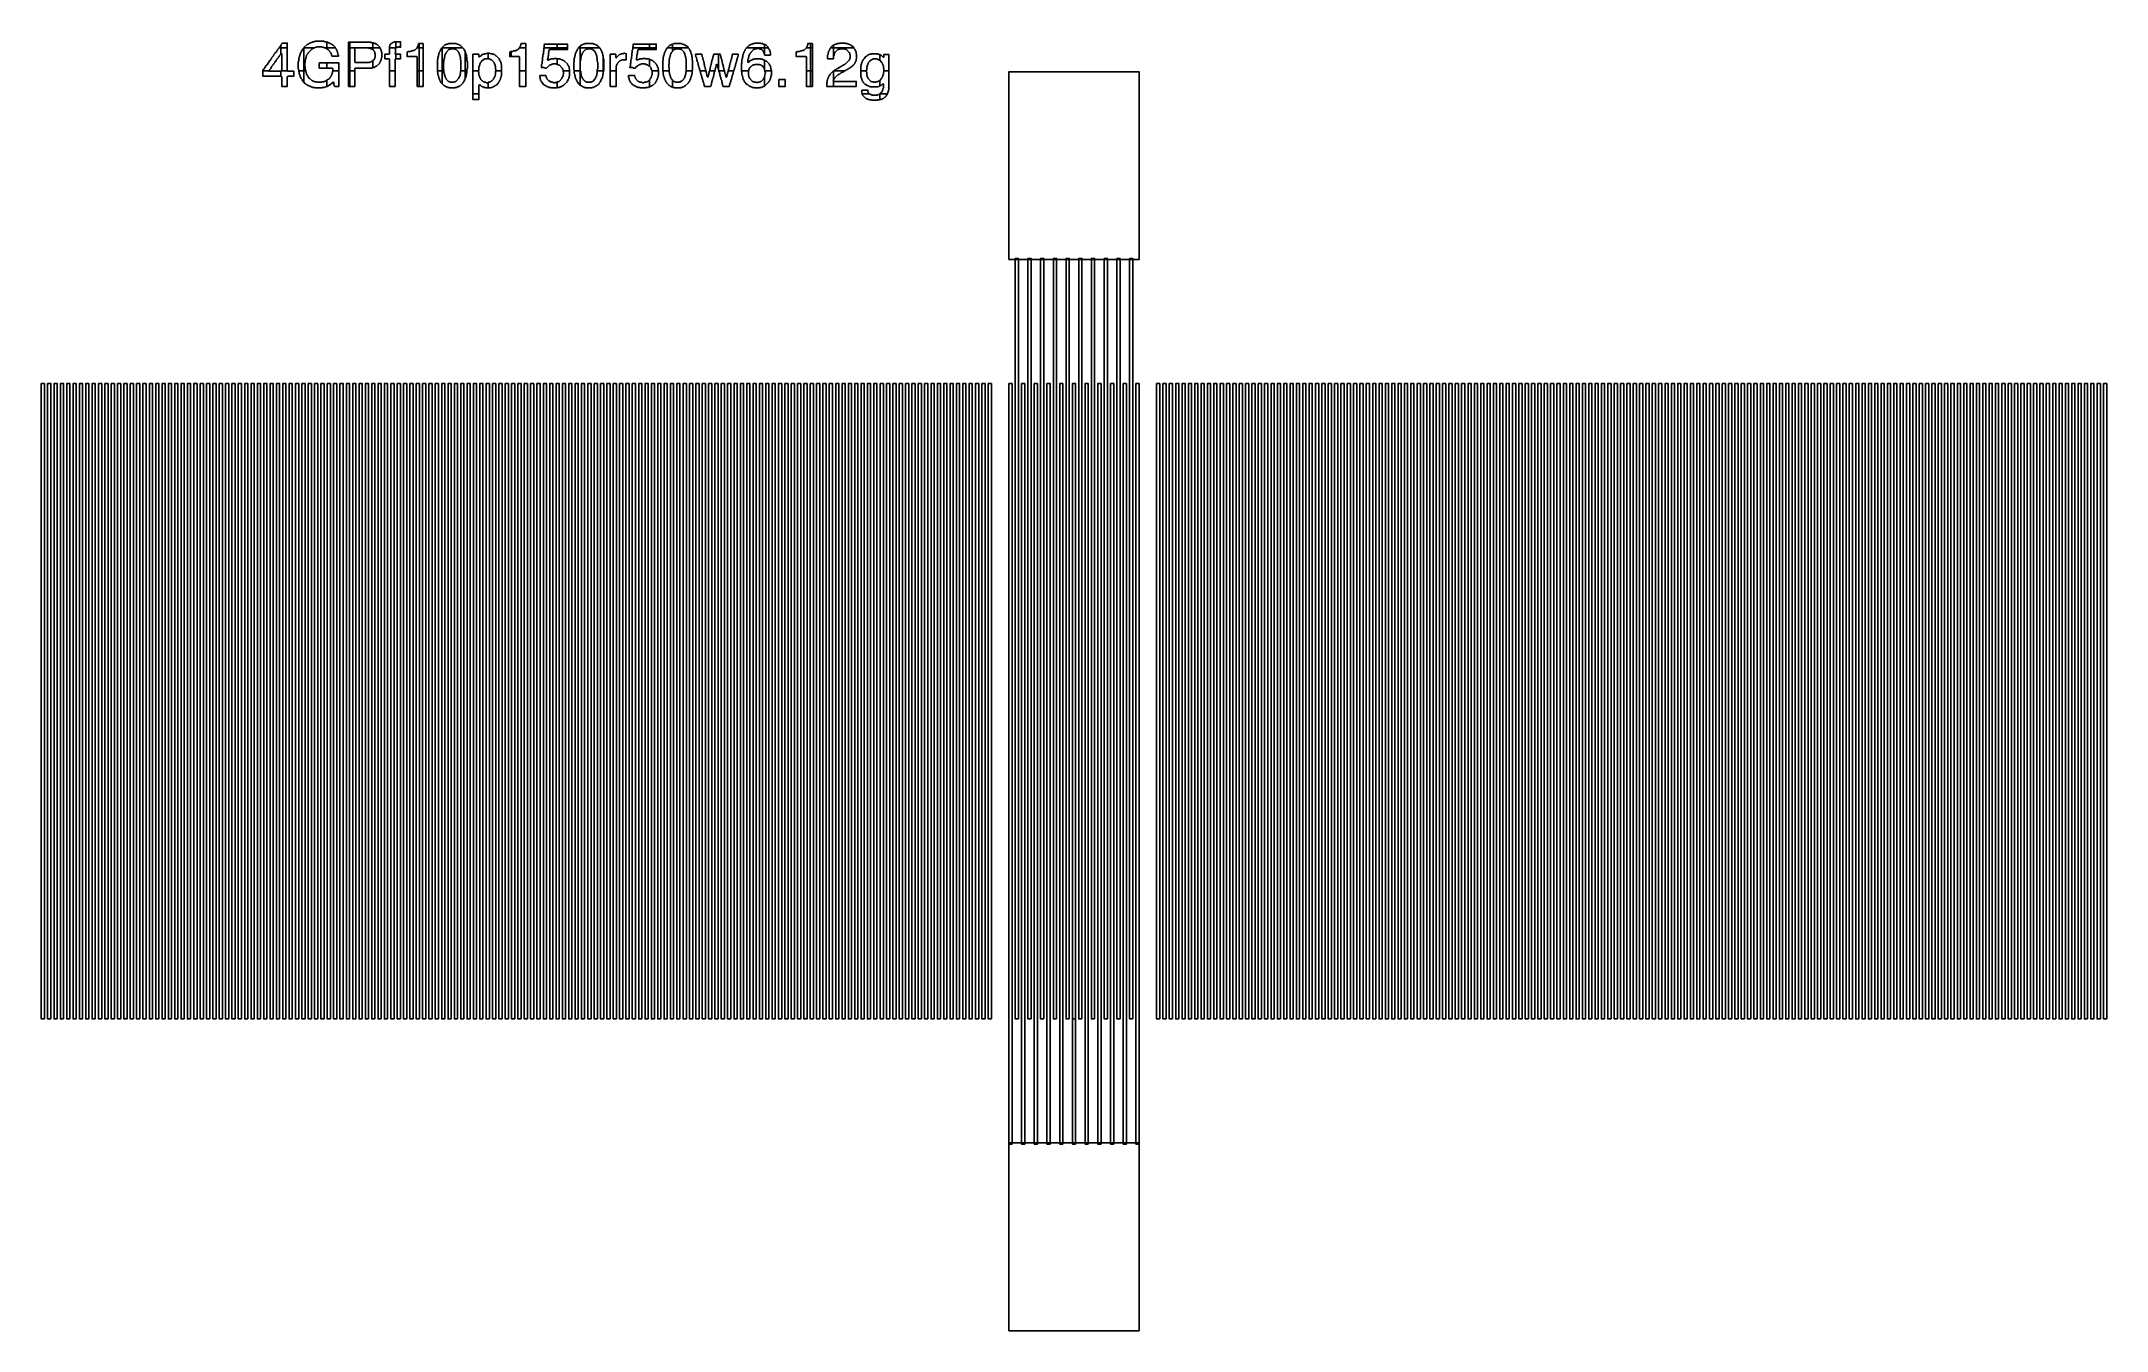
# Model space of a CAD drawing. Header units: metres. Extents: x -82 to 82, y -50 to 53.
import ezdxf

# ---------------------------------------------------------------- set-up
doc = ezdxf.new("R2010")
doc.units = ezdxf.units.M
doc.header["$MEASUREMENT"] = 0
doc.layers.add('1', color=7, linetype='Continuous')
doc.layers.add('2', color=7, linetype='Continuous')

msp = doc.modelspace()

# ---------------------------------------------------------------- linework, layer by layer
at = {"layer": '1', "color": 7}
for points in [[(-64.784684, 50.396186, 0), (-64.747892, 50.432977, 0), (-64.747892, 50.469769, 0), (-64.637517, 50.580144, 0), (-64.637517, 50.616936, 0), (-64.563934, 50.69052, 0), (-64.563934, 50.727311, 0), (-64.453558, 50.837687, 0), (-64.453558, 50.874479, 0), (-64.343183, 50.984854, 0), (-64.343183, 51.021646, 0), (-64.2696, 51.095229, 0), (-64.2696, 51.132021, 0), (-64.159224, 51.242396, 0), (-64.159224, 51.279188, 0), (-64.085641, 51.352771, 0), (-64.085641, 51.389563, 0), (-63.975266, 51.499938, 0), (-63.975266, 51.53673, 0), (-63.901682, 51.610314, 0), (-63.901682, 51.647105, 0), (-63.791307, 51.757481, 0), (-63.791307, 51.794272, 0), (-63.680931, 51.904648, 0), (-63.680931, 51.94144, 0), (-63.607348, 52.015023, 0), (-63.607348, 52.051815, 0), (-63.496973, 52.16219, 0), (-63.496973, 52.198982, 0), (-63.349806, 52.198982, 0), (-63.349806, 51.683897, 0), (-63.460181, 51.573522, 0), (-63.460181, 51.53673, 0), (-63.533764, 51.463147, 0), (-63.533764, 51.426355, 0), (-63.64414, 51.31598, 0), (-63.64414, 51.279188, 0), (-63.717723, 51.205604, 0), (-63.717723, 51.168813, 0), (-63.828099, 51.058437, 0), (-63.828099, 51.021646, 0), (-63.901682, 50.948062, 0), (-63.901682, 50.91127, 0), (-63.975266, 50.837687, 0), (-63.975266, 50.800895, 0), (-64.085641, 50.69052, 0), (-64.085641, 50.653728, 0), (-64.159224, 50.580144, 0), (-64.159224, 50.543353, 0), (-64.232808, 50.469769, 0), (-64.232808, 50.432977, 0), (-64.306391, 50.359394, 0), (-64.784684, 50.359394, 0), (-64.784684, 50.396186, 0)], [(-63.460181, 52.235774, 0), (-63.423389, 52.272565, 0), (-63.423389, 52.309357, 0), (-63.386597, 52.346149, 0), (-63.349806, 52.346149, 0), (-63.349806, 52.198982, 0), (-63.460181, 52.198982, 0), (-63.460181, 52.235774, 0)], [(-63.349806, 52.382941, 0), (-63.313014, 52.419732, 0), (-63.313014, 52.456524, 0), (-63.23943, 52.530108, 0), (-63.23943, 52.566899, 0), (-62.834721, 52.566899, 0), (-62.834721, 52.198982, 0), (-63.349806, 52.198982, 0), (-63.349806, 52.382941, 0)], [(-63.349806, 52.198982, 0), (-62.834721, 52.198982, 0), (-62.834721, 50.359394, 0), (-63.276222, 50.359394, 0), (-63.276222, 51.720689, 0), (-63.313014, 51.757481, 0), (-63.349806, 51.757481, 0), (-63.349806, 52.198982, 0)], [(-61.951719, 51.095229, 0), (-61.914927, 51.132021, 0), (-61.914927, 51.352771, 0), (-61.878135, 51.389563, 0), (-61.878135, 51.499938, 0), (-61.841344, 51.53673, 0), (-61.841344, 51.610314, 0), (-61.804552, 51.647105, 0), (-61.804552, 51.720689, 0), (-61.76776, 51.757481, 0), (-61.76776, 51.794272, 0), (-61.730968, 51.831064, 0), (-61.730968, 51.867856, 0), (-61.694177, 51.904648, 0), (-61.694177, 51.94144, 0), (-61.657385, 51.978231, 0), (-61.657385, 52.015023, 0), (-61.583801, 52.088607, 0), (-61.583801, 52.125398, 0), (-61.547009, 52.16219, 0), (-61.510218, 52.16219, 0), (-61.510218, 50.359394, 0), (-61.914927, 50.359394, 0), (-61.914927, 50.469769, 0), (-61.951719, 50.506561, 0), (-61.951719, 51.095229, 0)], [(-61.510218, 52.198982, 0), (-60.737591, 52.198982, 0), (-60.737591, 52.16219, 0), (-60.774383, 52.16219, 0), (-60.847966, 52.088607, 0), (-60.884758, 52.088607, 0), (-61.179092, 51.794272, 0), (-61.179092, 51.757481, 0), (-61.252675, 51.683897, 0), (-61.252675, 51.647105, 0), (-61.289467, 51.610314, 0), (-61.289467, 51.53673, 0), (-61.326259, 51.499938, 0), (-61.326259, 51.426355, 0), (-61.363051, 51.389563, 0), (-61.363051, 51.279188, 0), (-61.399842, 51.242396, 0), (-61.399842, 51.021646, 0), (-61.436634, 50.984854, 0), (-61.436634, 50.69052, 0), (-61.399842, 50.653728, 0), (-61.399842, 50.432977, 0), (-61.363051, 50.396186, 0), (-61.363051, 50.359394, 0), (-61.510218, 50.359394, 0), (-61.510218, 52.198982, 0)], [(-61.473426, 52.235774, 0), (-61.252675, 52.456524, 0), (-61.215884, 52.456524, 0), (-61.179092, 52.493316, 0), (-61.1423, 52.493316, 0), (-61.068717, 52.566899, 0), (-61.031925, 52.566899, 0), (-60.995133, 52.603691, 0), (-60.92155, 52.603691, 0), (-60.884758, 52.640483, 0), (-60.811174, 52.640483, 0), (-60.774383, 52.677275, 0), (-60.664007, 52.677275, 0), (-60.627216, 52.714066, 0), (-59.89138, 52.714066, 0), (-59.854589, 52.677275, 0), (-59.744213, 52.677275, 0), (-59.707422, 52.640483, 0), (-59.67063, 52.640483, 0), (-59.67063, 52.198982, 0), (-59.89138, 52.198982, 0), (-59.928172, 52.235774, 0), (-60.038547, 52.235774, 0), (-60.075339, 52.272565, 0), (-60.443257, 52.272565, 0), (-60.480048, 52.235774, 0), (-60.590424, 52.235774, 0), (-60.627216, 52.198982, 0), (-61.473426, 52.198982, 0), (-61.473426, 52.235774, 0)], [(-59.781005, 52.198982, 0), (-59.67063, 52.198982, 0), (-59.67063, 52.125398, 0), (-59.707422, 52.125398, 0), (-59.744213, 52.16219, 0), (-59.781005, 52.16219, 0), (-59.781005, 52.198982, 0)], [(-59.67063, 52.640483, 0), (-59.597046, 52.640483, 0), (-59.560255, 52.603691, 0), (-59.523463, 52.603691, 0), (-59.486671, 52.566899, 0), (-59.449879, 52.566899, 0), (-59.413087, 52.530108, 0), (-59.376296, 52.530108, 0), (-59.339504, 52.493316, 0), (-59.302712, 52.493316, 0), (-59.229129, 52.419732, 0), (-59.192337, 52.419732, 0), (-59.008378, 52.235774, 0), (-59.008378, 52.198982, 0), (-59.67063, 52.198982, 0), (-59.67063, 52.640483, 0)], [(-59.67063, 52.198982, 0), (-59.008378, 52.198982, 0), (-58.934795, 52.125398, 0), (-58.934795, 52.088607, 0), (-58.898003, 52.051815, 0), (-58.898003, 52.015023, 0), (-58.861211, 51.978231, 0), (-58.861211, 51.904648, 0), (-58.824419, 51.867856, 0), (-58.824419, 51.794272, 0), (-58.787628, 51.757481, 0), (-58.787628, 51.647105, 0), (-58.750836, 51.610314, 0), (-58.750836, 51.53673, 0), (-59.26592, 51.53673, 0), (-59.26592, 51.573522, 0), (-59.302712, 51.610314, 0), (-59.302712, 51.683897, 0), (-59.339504, 51.720689, 0), (-59.339504, 51.757481, 0), (-59.376296, 51.794272, 0), (-59.376296, 51.831064, 0), (-59.449879, 51.904648, 0), (-59.449879, 51.94144, 0), (-59.560255, 52.051815, 0), (-59.597046, 52.051815, 0), (-59.67063, 52.125398, 0), (-59.67063, 52.198982, 0)], [(-57.941417, 52.640483, 0), (-57.831042, 52.640483, 0), (-57.831042, 52.198982, 0), (-57.941417, 52.198982, 0), (-57.941417, 52.640483, 0)], [(-57.941417, 52.198982, 0), (-57.831042, 52.198982, 0), (-57.831042, 50.359394, 0), (-57.941417, 50.359394, 0), (-57.941417, 52.198982, 0)], [(-57.831042, 52.640483, 0), (-56.138621, 52.640483, 0), (-56.101829, 52.603691, 0), (-55.991454, 52.603691, 0), (-55.991454, 52.198982, 0), (-57.831042, 52.198982, 0), (-57.831042, 52.640483, 0)], [(-57.831042, 52.198982, 0), (-57.426333, 52.198982, 0), (-57.426333, 51.058437, 0), (-57.389541, 51.021646, 0), (-56.285788, 51.021646, 0), (-56.248996, 51.058437, 0), (-56.175413, 51.058437, 0), (-56.138621, 51.095229, 0), (-56.101829, 51.095229, 0), (-56.065037, 51.132021, 0), (-55.991454, 51.132021, 0), (-55.991454, 50.616936, 0), (-56.028246, 50.616936, 0), (-56.065037, 50.580144, 0), (-57.389541, 50.580144, 0), (-57.426333, 50.543353, 0), (-57.426333, 50.359394, 0), (-57.831042, 50.359394, 0), (-57.831042, 52.198982, 0)], [(-56.32258, 52.198982, 0), (-55.991454, 52.198982, 0), (-55.991454, 52.051815, 0), (-56.028246, 52.051815, 0), (-56.101829, 52.125398, 0), (-56.175413, 52.125398, 0), (-56.212204, 52.16219, 0), (-56.32258, 52.16219, 0), (-56.32258, 52.198982, 0)], [(-55.991454, 52.603691, 0), (-55.954662, 52.603691, 0), (-55.91787, 52.566899, 0), (-55.881079, 52.566899, 0), (-55.844287, 52.530108, 0), (-55.770703, 52.530108, 0), (-55.69712, 52.456524, 0), (-55.660328, 52.456524, 0), (-55.439578, 52.235774, 0), (-55.439578, 52.198982, 0), (-55.991454, 52.198982, 0), (-55.991454, 52.603691, 0)], [(-55.991454, 52.198982, 0), (-55.439578, 52.198982, 0), (-55.402786, 52.16219, 0), (-55.402786, 52.125398, 0), (-55.365994, 52.088607, 0), (-55.365994, 52.051815, 0), (-55.329202, 52.015023, 0), (-55.329202, 51.904648, 0), (-55.292411, 51.867856, 0), (-55.292411, 51.389563, 0), (-55.329202, 51.352771, 0), (-55.329202, 51.242396, 0), (-55.365994, 51.205604, 0), (-55.365994, 51.132021, 0), (-55.402786, 51.095229, 0), (-55.402786, 51.058437, 0), (-55.476369, 50.984854, 0), (-55.476369, 50.948062, 0), (-55.69712, 50.727311, 0), (-55.733912, 50.727311, 0), (-55.770703, 50.69052, 0), (-55.807495, 50.69052, 0), (-55.844287, 50.653728, 0), (-55.881079, 50.653728, 0), (-55.91787, 50.616936, 0), (-55.991454, 50.616936, 0), (-55.991454, 51.168813, 0), (-55.881079, 51.279188, 0), (-55.881079, 51.31598, 0), (-55.844287, 51.352771, 0), (-55.844287, 51.426355, 0), (-55.807495, 51.463147, 0), (-55.807495, 51.720689, 0), (-55.844287, 51.757481, 0), (-55.844287, 51.831064, 0), (-55.881079, 51.867856, 0), (-55.881079, 51.904648, 0), (-55.91787, 51.94144, 0), (-55.91787, 51.978231, 0), (-55.991454, 52.051815, 0), (-55.991454, 52.198982, 0)], [(-55.034868, 51.683897, 0), (-54.703742, 51.683897, 0), (-54.666951, 51.720689, 0), (-54.666951, 52.198982, 0), (-54.151866, 52.198982, 0), (-54.151866, 52.16219, 0), (-54.188658, 52.125398, 0), (-54.188658, 51.794272, 0), (-54.22545, 51.757481, 0), (-54.22545, 51.720689, 0), (-54.188658, 51.683897, 0), (-54.151866, 51.683897, 0), (-54.151866, 51.31598, 0), (-54.188658, 51.31598, 0), (-54.22545, 51.279188, 0), (-54.22545, 50.359394, 0), (-54.666951, 50.359394, 0), (-54.666951, 51.279188, 0), (-54.703742, 51.31598, 0), (-55.034868, 51.31598, 0), (-55.034868, 51.683897, 0)], [(-54.666951, 52.309357, 0), (-54.630159, 52.346149, 0), (-54.630159, 52.419732, 0), (-54.556575, 52.493316, 0), (-54.556575, 52.530108, 0), (-54.519784, 52.530108, 0), (-54.4462, 52.603691, 0), (-54.409408, 52.603691, 0), (-54.372617, 52.640483, 0), (-54.299033, 52.640483, 0), (-54.262241, 52.677275, 0), (-54.151866, 52.677275, 0), (-54.151866, 52.198982, 0), (-54.666951, 52.198982, 0), (-54.666951, 52.309357, 0)], [(-54.151866, 52.677275, 0), (-53.783948, 52.677275, 0), (-53.783948, 52.235774, 0), (-53.857532, 52.235774, 0), (-53.894324, 52.272565, 0), (-53.931115, 52.272565, 0), (-53.967907, 52.235774, 0), (-54.078282, 52.235774, 0), (-54.115074, 52.198982, 0), (-54.151866, 52.198982, 0), (-54.151866, 52.677275, 0)], [(-54.151866, 51.683897, 0), (-53.783948, 51.683897, 0), (-53.783948, 51.31598, 0), (-54.151866, 51.31598, 0), (-54.151866, 51.683897, 0)], [(-53.268864, 51.867856, 0), (-53.19528, 51.867856, 0), (-53.158489, 51.904648, 0), (-52.97453, 51.904648, 0), (-52.937738, 51.94144, 0), (-52.827363, 51.94144, 0), (-52.790571, 51.978231, 0), (-52.716987, 51.978231, 0), (-52.680196, 52.015023, 0), (-52.643404, 52.015023, 0), (-52.459445, 52.198982, 0), (-52.312278, 52.198982, 0), (-52.312278, 50.359394, 0), (-52.459445, 50.359394, 0), (-52.459445, 51.463147, 0), (-52.496237, 51.499938, 0), (-53.268864, 51.499938, 0), (-53.268864, 51.867856, 0)], [(-52.459445, 52.235774, 0), (-52.422653, 52.272565, 0), (-52.422653, 52.309357, 0), (-52.385862, 52.346149, 0), (-52.385862, 52.419732, 0), (-52.34907, 52.456524, 0), (-52.34907, 52.530108, 0), (-52.312278, 52.530108, 0), (-52.312278, 52.198982, 0), (-52.459445, 52.198982, 0), (-52.459445, 52.235774, 0)], [(-52.312278, 52.530108, 0), (-51.981152, 52.530108, 0), (-51.981152, 52.198982, 0), (-52.312278, 52.198982, 0), (-52.312278, 52.530108, 0)], [(-52.312278, 52.198982, 0), (-51.981152, 52.198982, 0), (-51.981152, 50.359394, 0), (-52.312278, 50.359394, 0), (-52.312278, 52.198982, 0)], [(-50.840608, 51.242396, 0), (-50.803816, 51.279188, 0), (-50.803816, 51.463147, 0), (-50.767024, 51.499938, 0), (-50.767024, 51.610314, 0), (-50.730232, 51.647105, 0), (-50.730232, 51.757481, 0), (-50.693441, 51.794272, 0), (-50.693441, 51.831064, 0), (-50.656649, 51.867856, 0), (-50.656649, 51.904648, 0), (-50.619857, 51.94144, 0), (-50.619857, 51.978231, 0), (-50.583065, 52.015023, 0), (-50.583065, 52.051815, 0), (-50.546274, 52.088607, 0), (-50.546274, 52.125398, 0), (-50.509482, 52.16219, 0), (-50.47269, 52.16219, 0), (-50.47269, 50.359394, 0), (-50.840608, 50.359394, 0), (-50.840608, 51.242396, 0)], [(-50.47269, 52.198982, 0), (-48.817061, 52.198982, 0), (-48.743477, 52.125398, 0), (-48.743477, 52.088607, 0), (-48.669894, 52.015023, 0), (-48.669894, 51.978231, 0), (-48.633102, 51.94144, 0), (-48.633102, 50.359394, 0), (-48.964228, 50.359394, 0), (-48.964228, 51.205604, 0), (-49.00102, 51.242396, 0), (-49.00102, 51.426355, 0), (-49.037812, 51.463147, 0), (-49.037812, 51.573522, 0), (-49.074603, 51.610314, 0), (-49.074603, 51.683897, 0), (-49.111395, 51.720689, 0), (-49.111395, 51.794272, 0), (-49.184979, 51.867856, 0), (-49.184979, 51.904648, 0), (-49.332146, 52.051815, 0), (-49.368937, 52.051815, 0), (-49.405729, 52.088607, 0), (-49.479313, 52.088607, 0), (-49.516104, 52.125398, 0), (-49.736855, 52.125398, 0), (-49.773647, 52.088607, 0), (-49.84723, 52.088607, 0), (-49.884022, 52.051815, 0), (-49.920814, 52.051815, 0), (-50.141564, 51.831064, 0), (-50.141564, 51.794272, 0), (-50.178356, 51.757481, 0), (-50.178356, 51.720689, 0), (-50.215148, 51.683897, 0), (-50.215148, 51.647105, 0), (-50.25194, 51.610314, 0), (-50.25194, 51.499938, 0), (-50.288731, 51.463147, 0), (-50.288731, 51.31598, 0), (-50.325523, 51.279188, 0), (-50.325523, 51.021646, 0), (-50.362315, 50.984854, 0), (-50.362315, 50.469769, 0), (-50.325523, 50.432977, 0), (-50.325523, 50.359394, 0), (-50.47269, 50.359394, 0), (-50.47269, 52.198982, 0)], [(-50.435898, 52.235774, 0), (-50.25194, 52.419732, 0), (-50.215148, 52.419732, 0), (-50.178356, 52.456524, 0), (-50.141564, 52.456524, 0), (-50.104773, 52.493316, 0), (-49.994397, 52.493316, 0), (-49.957606, 52.530108, 0), (-49.332146, 52.530108, 0), (-49.295354, 52.493316, 0), (-49.22177, 52.493316, 0), (-49.184979, 52.456524, 0), (-49.148187, 52.456524, 0), (-49.111395, 52.419732, 0), (-49.074603, 52.419732, 0), (-49.037812, 52.382941, 0), (-49.00102, 52.382941, 0), (-48.853853, 52.235774, 0), (-48.853853, 52.198982, 0), (-50.435898, 52.198982, 0), (-50.435898, 52.235774, 0)], [(-48.633102, 51.831064, 0), (-48.59631, 51.831064, 0), (-48.59631, 51.757481, 0), (-48.559519, 51.720689, 0), (-48.559519, 51.647105, 0), (-48.522727, 51.610314, 0), (-48.522727, 51.463147, 0), (-48.485935, 51.426355, 0), (-48.485935, 51.132021, 0), (-48.449143, 51.095229, 0), (-48.449143, 50.543353, 0), (-48.485935, 50.506561, 0), (-48.485935, 50.359394, 0), (-48.633102, 50.359394, 0), (-48.633102, 51.831064, 0)], [(-48.007642, 51.683897, 0), (-47.529349, 51.683897, 0), (-47.529349, 51.499938, 0), (-47.492558, 51.463147, 0), (-47.418974, 51.53673, 0), (-47.382182, 51.53673, 0), (-47.271807, 51.647105, 0), (-47.235015, 51.647105, 0), (-47.198224, 51.683897, 0), (-47.12464, 51.683897, 0), (-47.087848, 51.720689, 0), (-46.940681, 51.720689, 0), (-46.90389, 51.757481, 0), (-46.793514, 51.757481, 0), (-46.793514, 51.31598, 0), (-46.830306, 51.31598, 0), (-46.867098, 51.352771, 0), (-46.90389, 51.31598, 0), (-47.051057, 51.31598, 0), (-47.087848, 51.279188, 0), (-47.12464, 51.279188, 0), (-47.161432, 51.242396, 0), (-47.198224, 51.242396, 0), (-47.345391, 51.095229, 0), (-47.345391, 51.058437, 0), (-47.418974, 50.984854, 0), (-47.418974, 50.948062, 0), (-47.455766, 50.91127, 0), (-47.455766, 50.837687, 0), (-47.492558, 50.800895, 0), (-47.492558, 50.727311, 0), (-47.529349, 50.69052, 0), (-47.529349, 50.396186, 0), (-47.566141, 50.359394, 0), (-48.007642, 50.359394, 0), (-48.007642, 51.683897, 0)], [(-46.793514, 51.757481, 0), (-46.646347, 51.757481, 0), (-46.609555, 51.720689, 0), (-46.462388, 51.720689, 0), (-46.425597, 51.683897, 0), (-46.352013, 51.683897, 0), (-46.315221, 51.647105, 0), (-46.27843, 51.647105, 0), (-46.204846, 51.573522, 0), (-46.168054, 51.573522, 0), (-45.910512, 51.31598, 0), (-45.910512, 51.279188, 0), (-45.87372, 51.242396, 0), (-45.87372, 51.205604, 0), (-45.836929, 51.168813, 0), (-45.836929, 51.132021, 0), (-45.800137, 51.095229, 0), (-45.800137, 51.058437, 0), (-45.763345, 51.021646, 0), (-45.763345, 50.874479, 0), (-45.726553, 50.837687, 0), (-45.726553, 50.359394, 0), (-46.168054, 50.359394, 0), (-46.168054, 50.469769, 0), (-46.204846, 50.506561, 0), (-46.204846, 50.727311, 0), (-46.241638, 50.764103, 0), (-46.241638, 50.837687, 0), (-46.27843, 50.874479, 0), (-46.27843, 50.948062, 0), (-46.315221, 50.984854, 0), (-46.315221, 51.021646, 0), (-46.535972, 51.242396, 0), (-46.572764, 51.242396, 0), (-46.609555, 51.279188, 0), (-46.646347, 51.279188, 0), (-46.683139, 51.31598, 0), (-46.793514, 51.31598, 0), (-46.793514, 51.757481, 0)], [(-45.064302, 51.867856, 0), (-45.02751, 51.867856, 0), (-44.990718, 51.904648, 0), (-44.953926, 51.904648, 0), (-44.953926, 51.499938, 0), (-45.064302, 51.499938, 0), (-45.064302, 51.867856, 0)], [(-44.953926, 51.904648, 0), (-44.806759, 51.904648, 0), (-44.769968, 51.94144, 0), (-44.6228, 51.94144, 0), (-44.586009, 51.978231, 0), (-44.512425, 51.978231, 0), (-44.438842, 52.051815, 0), (-44.40205, 52.051815, 0), (-44.328466, 52.125398, 0), (-44.328466, 52.16219, 0), (-44.291675, 52.198982, 0), (-43.77659, 52.198982, 0), (-43.77659, 50.359394, 0), (-44.291675, 50.359394, 0), (-44.291675, 51.463147, 0), (-44.328466, 51.499938, 0), (-44.953926, 51.499938, 0), (-44.953926, 51.904648, 0)], [(-44.254883, 52.272565, 0), (-44.218091, 52.309357, 0), (-44.218091, 52.382941, 0), (-44.181299, 52.419732, 0), (-44.181299, 52.493316, 0), (-44.144508, 52.530108, 0), (-43.77659, 52.530108, 0), (-43.77659, 52.198982, 0), (-44.254883, 52.198982, 0), (-44.254883, 52.272565, 0)], [(-42.52567, 50.874479, 0), (-42.488878, 50.91127, 0), (-42.488878, 51.132021, 0), (-42.452087, 51.168813, 0), (-42.452087, 51.426355, 0), (-42.415295, 51.463147, 0), (-42.415295, 51.647105, 0), (-42.378503, 51.683897, 0), (-42.378503, 51.904648, 0), (-42.341711, 51.94144, 0), (-42.341711, 52.198982, 0), (-41.27475, 52.198982, 0), (-41.27475, 52.051815, 0), (-41.90021, 52.051815, 0), (-41.937002, 52.015023, 0), (-41.937002, 51.831064, 0), (-41.973794, 51.794272, 0), (-41.973794, 51.573522, 0), (-42.010586, 51.53673, 0), (-42.010586, 51.352771, 0), (-42.047377, 51.31598, 0), (-42.047377, 51.242396, 0), (-42.010586, 51.205604, 0), (-41.973794, 51.205604, 0), (-41.937002, 51.242396, 0), (-41.90021, 51.242396, 0), (-41.863419, 51.279188, 0), (-41.789835, 51.279188, 0), (-41.753043, 51.31598, 0), (-41.532293, 51.31598, 0), (-41.495501, 51.352771, 0), (-41.311542, 51.352771, 0), (-41.27475, 51.31598, 0), (-41.27475, 50.874479, 0), (-41.311542, 50.874479, 0), (-41.348334, 50.91127, 0), (-41.642668, 50.91127, 0), (-41.67946, 50.874479, 0), (-41.753043, 50.874479, 0), (-41.789835, 50.837687, 0), (-41.863419, 50.837687, 0), (-42.120961, 50.580144, 0), (-42.268128, 50.580144, 0), (-42.30492, 50.616936, 0), (-42.52567, 50.616936, 0), (-42.52567, 50.874479, 0)], [(-42.30492, 52.456524, 0), (-42.268128, 52.493316, 0), (-41.27475, 52.493316, 0), (-41.27475, 52.198982, 0), (-42.30492, 52.198982, 0), (-42.30492, 52.456524, 0)], [(-41.27475, 52.493316, 0), (-40.465332, 52.493316, 0), (-40.465332, 52.198982, 0), (-41.27475, 52.198982, 0), (-41.27475, 52.493316, 0)], [(-41.27475, 52.198982, 0), (-40.465332, 52.198982, 0), (-40.465332, 52.051815, 0), (-41.27475, 52.051815, 0), (-41.27475, 52.198982, 0)], [(-41.27475, 51.31598, 0), (-41.090792, 51.31598, 0), (-41.054, 51.279188, 0), (-40.980416, 51.279188, 0), (-40.943625, 51.242396, 0), (-40.870041, 51.242396, 0), (-40.833249, 51.205604, 0), (-40.796458, 51.205604, 0), (-40.722874, 51.132021, 0), (-40.686082, 51.132021, 0), (-40.465332, 50.91127, 0), (-40.465332, 50.874479, 0), (-40.391748, 50.800895, 0), (-40.391748, 50.764103, 0), (-40.354956, 50.727311, 0), (-40.354956, 50.69052, 0), (-40.318165, 50.653728, 0), (-40.318165, 50.543353, 0), (-40.281373, 50.506561, 0), (-40.281373, 50.359394, 0), (-40.796458, 50.359394, 0), (-40.796458, 50.432977, 0), (-40.833249, 50.469769, 0), (-40.833249, 50.506561, 0), (-40.870041, 50.543353, 0), (-40.870041, 50.580144, 0), (-41.090792, 50.800895, 0), (-41.127583, 50.800895, 0), (-41.164375, 50.837687, 0), (-41.201167, 50.837687, 0), (-41.237959, 50.874479, 0), (-41.27475, 50.874479, 0), (-41.27475, 51.31598, 0)], [(-39.950247, 51.058437, 0), (-39.913455, 51.095229, 0), (-39.913455, 51.389563, 0), (-39.876664, 51.426355, 0), (-39.876664, 51.53673, 0), (-39.839872, 51.573522, 0), (-39.839872, 51.683897, 0), (-39.80308, 51.720689, 0), (-39.80308, 51.794272, 0), (-39.766288, 51.831064, 0), (-39.766288, 51.867856, 0), (-39.729497, 51.904648, 0), (-39.729497, 51.94144, 0), (-39.692705, 51.978231, 0), (-39.692705, 52.015023, 0), (-39.655913, 52.051815, 0), (-39.655913, 52.088607, 0), (-39.58233, 52.16219, 0), (-39.58233, 52.198982, 0), (-39.435163, 52.198982, 0), (-39.435163, 50.359394, 0), (-39.913455, 50.359394, 0), (-39.913455, 50.432977, 0), (-39.950247, 50.469769, 0), (-39.950247, 51.058437, 0)], [(-39.545538, 52.235774, 0), (-39.471954, 52.309357, 0), (-39.435163, 52.309357, 0), (-39.435163, 52.198982, 0), (-39.545538, 52.198982, 0), (-39.545538, 52.235774, 0)], [(-39.435163, 52.346149, 0), (-39.398371, 52.346149, 0), (-39.324787, 52.419732, 0), (-39.287995, 52.419732, 0), (-39.251204, 52.456524, 0), (-39.214412, 52.456524, 0), (-39.17762, 52.493316, 0), (-39.104037, 52.493316, 0), (-39.067245, 52.530108, 0), (-38.404993, 52.530108, 0), (-38.368202, 52.493316, 0), (-38.294618, 52.493316, 0), (-38.257826, 52.456524, 0), (-38.221034, 52.456524, 0), (-38.184243, 52.419732, 0), (-38.147451, 52.419732, 0), (-38.073867, 52.346149, 0), (-38.037076, 52.346149, 0), (-37.9267, 52.235774, 0), (-37.9267, 52.198982, 0), (-39.435163, 52.198982, 0), (-39.435163, 52.346149, 0)], [(-39.435163, 52.198982, 0), (-37.889909, 52.198982, 0), (-37.853117, 52.16219, 0), (-37.853117, 52.125398, 0), (-37.779533, 52.051815, 0), (-37.779533, 52.015023, 0), (-37.742742, 51.978231, 0), (-37.742742, 51.94144, 0), (-37.70595, 51.904648, 0), (-37.70595, 51.831064, 0), (-37.669158, 51.794272, 0), (-37.669158, 51.720689, 0), (-37.632366, 51.683897, 0), (-37.632366, 51.573522, 0), (-37.595575, 51.53673, 0), (-37.595575, 50.359394, 0), (-38.073867, 50.359394, 0), (-38.073867, 50.469769, 0), (-38.037076, 50.506561, 0), (-38.037076, 51.058437, 0), (-38.073867, 51.095229, 0), (-38.073867, 51.352771, 0), (-38.110659, 51.389563, 0), (-38.110659, 51.53673, 0), (-38.147451, 51.573522, 0), (-38.147451, 51.647105, 0), (-38.184243, 51.683897, 0), (-38.184243, 51.757481, 0), (-38.221034, 51.794272, 0), (-38.221034, 51.831064, 0), (-38.33141, 51.94144, 0), (-38.33141, 51.978231, 0), (-38.368202, 52.015023, 0), (-38.404993, 52.015023, 0), (-38.441785, 52.051815, 0), (-38.478577, 52.051815, 0), (-38.515369, 52.088607, 0), (-38.55216, 52.088607, 0), (-38.588952, 52.125398, 0), (-38.846494, 52.125398, 0), (-38.883286, 52.088607, 0), (-38.95687, 52.088607, 0), (-39.030453, 52.015023, 0), (-39.067245, 52.015023, 0), (-39.17762, 51.904648, 0), (-39.17762, 51.867856, 0), (-39.251204, 51.794272, 0), (-39.251204, 51.757481, 0), (-39.287995, 51.720689, 0), (-39.287995, 51.683897, 0), (-39.324787, 51.647105, 0), (-39.324787, 51.573522, 0), (-39.361579, 51.53673, 0), (-39.361579, 51.426355, 0), (-39.398371, 51.389563, 0), (-39.398371, 51.205604, 0), (-39.435163, 51.205604, 0), (-39.435163, 52.198982, 0)], [(-37.595575, 51.31598, 0), (-37.558783, 51.31598, 0), (-37.558783, 50.359394, 0), (-37.595575, 50.359394, 0), (-37.595575, 51.31598, 0)], [(-37.043698, 51.683897, 0), (-36.602197, 51.683897, 0), (-36.602197, 51.426355, 0), (-36.565405, 51.389563, 0), (-36.307863, 51.647105, 0), (-36.271071, 51.647105, 0), (-36.23428, 51.683897, 0), (-36.197488, 51.683897, 0), (-36.160696, 51.720689, 0), (-36.013529, 51.720689, 0), (-35.976737, 51.757481, 0), (-35.866362, 51.757481, 0), (-35.82957, 51.720689, 0), (-35.755987, 51.720689, 0), (-35.755987, 51.242396, 0), (-36.087112, 51.242396, 0), (-36.123904, 51.205604, 0), (-36.197488, 51.205604, 0), (-36.271071, 51.132021, 0), (-36.307863, 51.132021, 0), (-36.418238, 51.021646, 0), (-36.418238, 50.984854, 0), (-36.491822, 50.91127, 0), (-36.491822, 50.874479, 0), (-36.528614, 50.837687, 0), (-36.528614, 50.764103, 0), (-36.565405, 50.727311, 0), (-36.565405, 50.359394, 0), (-37.043698, 50.359394, 0), (-37.043698, 51.683897, 0)], [(-35.461653, 50.69052, 0), (-35.424861, 50.727311, 0), (-35.424861, 50.948062, 0), (-35.388069, 50.984854, 0), (-35.388069, 51.242396, 0), (-35.351277, 51.279188, 0), (-35.351277, 51.499938, 0), (-35.314486, 51.53673, 0), (-35.314486, 51.757481, 0), (-35.277694, 51.794272, 0), (-35.277694, 52.015023, 0), (-35.240902, 52.051815, 0), (-35.240902, 52.198982, 0), (-33.916399, 52.198982, 0), (-33.916399, 52.051815, 0), (-34.799401, 52.051815, 0), (-34.836193, 52.015023, 0), (-34.836193, 51.94144, 0), (-34.872984, 51.904648, 0), (-34.872984, 51.683897, 0), (-34.909776, 51.647105, 0), (-34.909776, 51.426355, 0), (-34.946568, 51.389563, 0), (-34.946568, 51.242396, 0), (-34.909776, 51.205604, 0), (-34.872984, 51.242396, 0), (-34.799401, 51.242396, 0), (-34.762609, 51.279188, 0), (-34.689026, 51.279188, 0), (-34.652234, 51.31598, 0), (-34.468275, 51.31598, 0), (-34.431483, 51.352771, 0), (-34.247525, 51.352771, 0), (-34.210733, 51.31598, 0), (-33.989982, 51.31598, 0), (-33.95319, 51.279188, 0), (-33.916399, 51.279188, 0), (-33.916399, 50.764103, 0), (-33.989982, 50.764103, 0), (-34.063566, 50.837687, 0), (-34.100358, 50.837687, 0), (-34.137149, 50.874479, 0), (-34.210733, 50.874479, 0), (-34.247525, 50.91127, 0), (-34.57865, 50.91127, 0), (-34.615442, 50.874479, 0), (-34.689026, 50.874479, 0), (-34.725817, 50.837687, 0), (-34.762609, 50.837687, 0), (-34.836193, 50.764103, 0), (-34.872984, 50.764103, 0), (-35.020151, 50.616936, 0), (-35.020151, 50.580144, 0), (-35.20411, 50.580144, 0), (-35.240902, 50.616936, 0), (-35.461653, 50.616936, 0), (-35.461653, 50.69052, 0)], [(-35.240902, 52.272565, 0), (-35.20411, 52.309357, 0), (-35.20411, 52.493316, 0), (-33.916399, 52.493316, 0), (-33.916399, 52.198982, 0), (-35.240902, 52.198982, 0), (-35.240902, 52.272565, 0)], [(-33.916399, 52.493316, 0), (-33.364522, 52.493316, 0), (-33.364522, 52.198982, 0), (-33.916399, 52.198982, 0), (-33.916399, 52.493316, 0)], [(-33.916399, 52.198982, 0), (-33.364522, 52.198982, 0), (-33.364522, 52.051815, 0), (-33.916399, 52.051815, 0), (-33.916399, 52.198982, 0)], [(-33.916399, 51.279188, 0), (-33.879607, 51.279188, 0), (-33.842815, 51.242396, 0), (-33.806023, 51.242396, 0), (-33.769232, 51.205604, 0), (-33.73244, 51.205604, 0), (-33.695648, 51.168813, 0), (-33.658856, 51.168813, 0), (-33.585273, 51.095229, 0), (-33.548481, 51.095229, 0), (-33.401314, 50.948062, 0), (-33.401314, 50.91127, 0), (-33.327731, 50.837687, 0), (-33.327731, 50.800895, 0), (-33.290939, 50.764103, 0), (-33.290939, 50.727311, 0), (-33.254147, 50.69052, 0), (-33.254147, 50.653728, 0), (-33.217355, 50.616936, 0), (-33.217355, 50.469769, 0), (-33.180564, 50.432977, 0), (-33.180564, 50.359394, 0), (-33.695648, 50.359394, 0), (-33.73244, 50.396186, 0), (-33.73244, 50.469769, 0), (-33.769232, 50.506561, 0), (-33.769232, 50.543353, 0), (-33.806023, 50.580144, 0), (-33.806023, 50.616936, 0), (-33.916399, 50.727311, 0), (-33.916399, 51.279188, 0)], [(-32.849438, 51.168813, 0), (-32.812646, 51.205604, 0), (-32.812646, 51.426355, 0), (-32.775854, 51.463147, 0), (-32.775854, 51.573522, 0), (-32.739062, 51.610314, 0), (-32.739062, 51.720689, 0), (-32.702271, 51.757481, 0), (-32.702271, 51.831064, 0), (-32.665479, 51.867856, 0), (-32.665479, 51.904648, 0), (-32.628687, 51.94144, 0), (-32.628687, 51.978231, 0), (-32.591895, 52.015023, 0), (-32.591895, 52.051815, 0), (-32.518312, 52.125398, 0), (-32.518312, 52.16219, 0), (-32.48152, 52.198982, 0), (-32.076811, 52.198982, 0), (-32.076811, 51.904648, 0), (-32.150394, 51.831064, 0), (-32.150394, 51.794272, 0), (-32.187186, 51.757481, 0), (-32.187186, 51.720689, 0), (-32.223978, 51.683897, 0), (-32.223978, 51.610314, 0), (-32.26077, 51.573522, 0), (-32.26077, 51.463147, 0), (-32.297561, 51.426355, 0), (-32.297561, 51.279188, 0), (-32.334353, 51.242396, 0), (-32.334353, 50.874479, 0), (-32.371145, 50.837687, 0), (-32.371145, 50.653728, 0), (-32.334353, 50.616936, 0), (-32.334353, 50.359394, 0), (-32.849438, 50.359394, 0), (-32.849438, 51.168813, 0)], [(-32.444728, 52.235774, 0), (-32.297561, 52.382941, 0), (-32.26077, 52.382941, 0), (-32.223978, 52.419732, 0), (-32.187186, 52.419732, 0), (-32.150394, 52.456524, 0), (-32.076811, 52.456524, 0), (-32.076811, 52.198982, 0), (-32.444728, 52.198982, 0), (-32.444728, 52.235774, 0)], [(-32.076811, 52.493316, 0), (-32.003227, 52.493316, 0), (-31.966436, 52.530108, 0), (-31.340976, 52.530108, 0), (-31.304184, 52.493316, 0), (-31.2306, 52.493316, 0), (-31.193809, 52.456524, 0), (-31.120225, 52.456524, 0), (-31.046642, 52.382941, 0), (-31.00985, 52.382941, 0), (-30.973058, 52.346149, 0), (-30.936266, 52.346149, 0), (-30.825891, 52.235774, 0), (-30.825891, 52.198982, 0), (-32.076811, 52.198982, 0), (-32.076811, 52.493316, 0)], [(-32.076811, 52.198982, 0), (-30.825891, 52.198982, 0), (-30.715516, 52.088607, 0), (-30.715516, 52.051815, 0), (-30.678724, 52.015023, 0), (-30.678724, 51.978231, 0), (-30.641932, 51.94144, 0), (-30.641932, 51.904648, 0), (-30.60514, 51.867856, 0), (-30.60514, 51.794272, 0), (-30.568349, 51.757481, 0), (-30.568349, 51.683897, 0), (-30.531557, 51.647105, 0), (-30.531557, 51.499938, 0), (-30.494765, 51.463147, 0), (-30.494765, 51.242396, 0), (-30.457973, 51.205604, 0), (-30.457973, 50.432977, 0), (-30.494765, 50.396186, 0), (-30.494765, 50.359394, 0), (-30.973058, 50.359394, 0), (-30.973058, 51.279188, 0), (-31.00985, 51.31598, 0), (-31.00985, 51.463147, 0), (-31.046642, 51.499938, 0), (-31.046642, 51.610314, 0), (-31.083433, 51.647105, 0), (-31.083433, 51.720689, 0), (-31.120225, 51.757481, 0), (-31.120225, 51.794272, 0), (-31.157017, 51.831064, 0), (-31.157017, 51.867856, 0), (-31.340976, 52.051815, 0), (-31.377767, 52.051815, 0), (-31.414559, 52.088607, 0), (-31.488143, 52.088607, 0), (-31.524934, 52.125398, 0), (-31.745685, 52.125398, 0), (-31.782477, 52.088607, 0), (-31.85606, 52.088607, 0), (-31.892852, 52.051815, 0), (-31.929644, 52.051815, 0), (-32.040019, 51.94144, 0), (-32.076811, 51.94144, 0), (-32.076811, 52.198982, 0)], [(-30.237223, 51.683897, 0), (-29.722138, 51.683897, 0), (-29.722138, 51.610314, 0), (-29.685346, 51.573522, 0), (-29.685346, 51.463147, 0), (-29.648555, 51.426355, 0), (-29.648555, 51.31598, 0), (-29.611763, 51.279188, 0), (-29.611763, 51.168813, 0), (-29.574971, 51.132021, 0), (-29.574971, 51.021646, 0), (-29.538179, 50.984854, 0), (-29.538179, 50.874479, 0), (-29.501388, 50.837687, 0), (-29.501388, 50.69052, 0), (-29.464596, 50.653728, 0), (-29.464596, 50.543353, 0), (-29.427804, 50.506561, 0), (-29.427804, 50.359394, 0), (-29.869305, 50.359394, 0), (-29.869305, 50.396186, 0), (-29.906097, 50.432977, 0), (-29.906097, 50.543353, 0), (-29.942889, 50.580144, 0), (-29.942889, 50.653728, 0), (-29.979681, 50.69052, 0), (-29.979681, 50.800895, 0), (-30.016472, 50.837687, 0), (-30.016472, 50.91127, 0), (-30.053264, 50.948062, 0), (-30.053264, 51.058437, 0), (-30.090056, 51.095229, 0), (-30.090056, 51.168813, 0), (-30.126848, 51.205604, 0), (-30.126848, 51.31598, 0), (-30.163639, 51.352771, 0), (-30.163639, 51.426355, 0), (-30.200431, 51.463147, 0), (-30.200431, 51.573522, 0), (-30.237223, 51.610314, 0), (-30.237223, 51.683897, 0)], [(-29.096678, 50.469769, 0), (-29.059887, 50.506561, 0), (-29.059887, 50.616936, 0), (-29.023095, 50.653728, 0), (-29.023095, 50.764103, 0), (-28.986303, 50.800895, 0), (-28.986303, 50.91127, 0), (-28.949511, 50.948062, 0), (-28.949511, 51.058437, 0), (-28.91272, 51.095229, 0), (-28.91272, 51.205604, 0), (-28.875928, 51.242396, 0), (-28.875928, 51.352771, 0), (-28.839136, 51.389563, 0), (-28.839136, 51.499938, 0), (-28.802344, 51.53673, 0), (-28.802344, 51.647105, 0), (-28.765553, 51.683897, 0), (-28.397635, 51.683897, 0), (-28.397635, 50.580144, 0), (-28.434427, 50.580144, 0), (-28.434427, 50.69052, 0), (-28.471218, 50.727311, 0), (-28.471218, 50.837687, 0), (-28.50801, 50.874479, 0), (-28.544802, 50.874479, 0), (-28.581594, 50.837687, 0), (-28.581594, 50.727311, 0), (-28.618385, 50.69052, 0), (-28.618385, 50.580144, 0), (-28.655177, 50.543353, 0), (-28.655177, 50.432977, 0), (-28.691969, 50.396186, 0), (-28.691969, 50.359394, 0), (-29.096678, 50.359394, 0), (-29.096678, 50.469769, 0)], [(-28.397635, 51.683897, 0), (-28.250468, 51.683897, 0), (-28.250468, 51.610314, 0), (-28.213676, 51.573522, 0), (-28.213676, 51.463147, 0), (-28.176884, 51.426355, 0), (-28.176884, 51.31598, 0), (-28.140093, 51.279188, 0), (-28.140093, 51.168813, 0), (-28.103301, 51.132021, 0), (-28.103301, 51.021646, 0), (-28.066509, 50.984854, 0), (-28.066509, 50.874479, 0), (-28.029717, 50.837687, 0), (-28.029717, 50.727311, 0), (-27.992926, 50.69052, 0), (-27.992926, 50.580144, 0), (-27.956134, 50.543353, 0), (-27.956134, 50.432977, 0), (-27.919342, 50.396186, 0), (-27.919342, 50.359394, 0), (-28.360843, 50.359394, 0), (-28.360843, 50.396186, 0), (-28.397635, 50.432977, 0), (-28.397635, 51.683897, 0)], [(-27.588216, 50.506561, 0), (-27.551424, 50.543353, 0), (-27.551424, 50.653728, 0), (-27.514633, 50.69052, 0), (-27.514633, 50.800895, 0), (-27.477841, 50.837687, 0), (-27.477841, 50.948062, 0), (-27.441049, 50.984854, 0), (-27.441049, 51.095229, 0), (-27.404257, 51.132021, 0), (-27.404257, 51.242396, 0), (-27.367466, 51.279188, 0), (-27.367466, 51.352771, 0), (-27.330674, 51.389563, 0), (-27.330674, 51.499938, 0), (-27.293882, 51.53673, 0), (-27.293882, 51.647105, 0), (-27.25709, 51.683897, 0), (-26.815589, 51.683897, 0), (-26.815589, 51.53673, 0), (-26.852381, 51.499938, 0), (-26.852381, 51.426355, 0), (-26.889173, 51.389563, 0), (-26.889173, 51.279188, 0), (-26.925965, 51.242396, 0), (-26.925965, 51.168813, 0), (-26.962756, 51.132021, 0), (-26.962756, 51.021646, 0), (-26.999548, 50.984854, 0), (-26.999548, 50.91127, 0), (-27.03634, 50.874479, 0), (-27.03634, 50.764103, 0), (-27.073132, 50.727311, 0), (-27.073132, 50.653728, 0), (-27.109923, 50.616936, 0), (-27.109923, 50.506561, 0), (-27.146715, 50.469769, 0), (-27.146715, 50.396186, 0), (-27.183507, 50.359394, 0), (-27.588216, 50.359394, 0), (-27.588216, 50.506561, 0)], [(-26.558047, 50.948062, 0), (-26.521255, 50.984854, 0), (-26.521255, 51.279188, 0), (-26.484463, 51.31598, 0), (-26.484463, 51.463147, 0), (-26.447672, 51.499938, 0), (-26.447672, 51.610314, 0), (-26.41088, 51.647105, 0), (-26.41088, 51.720689, 0), (-26.374088, 51.757481, 0), (-26.374088, 51.831064, 0), (-26.337296, 51.867856, 0), (-26.337296, 51.904648, 0), (-26.300505, 51.94144, 0), (-26.300505, 51.978231, 0), (-26.263713, 52.015023, 0), (-26.263713, 52.051815, 0), (-26.153338, 52.16219, 0), (-26.153338, 52.198982, 0), (-24.718459, 52.198982, 0), (-24.718459, 51.757481, 0), (-24.755251, 51.757481, 0), (-24.755251, 51.794272, 0), (-24.792043, 51.831064, 0), (-24.792043, 51.867856, 0), (-24.828834, 51.904648, 0), (-24.828834, 51.94144, 0), (-24.93921, 52.051815, 0), (-24.976001, 52.051815, 0), (-25.012793, 52.088607, 0), (-25.049585, 52.088607, 0), (-25.086377, 52.125398, 0), (-25.196752, 52.125398, 0), (-25.233544, 52.16219, 0), (-25.307127, 52.16219, 0), (-25.343919, 52.125398, 0), (-25.454294, 52.125398, 0), (-25.491086, 52.088607, 0), (-25.527878, 52.088607, 0), (-25.56467, 52.051815, 0), (-25.601461, 52.051815, 0), (-25.822212, 51.831064, 0), (-25.822212, 51.794272, 0), (-25.895795, 51.720689, 0), (-25.895795, 51.683897, 0), (-25.932587, 51.647105, 0), (-25.932587, 51.573522, 0), (-25.969379, 51.53673, 0), (-25.969379, 51.463147, 0), (-26.006171, 51.426355, 0), (-26.006171, 51.31598, 0), (-26.042962, 51.279188, 0), (-26.042962, 51.058437, 0), (-26.006171, 51.021646, 0), (-25.859004, 51.168813, 0), (-25.822212, 51.168813, 0), (-25.78542, 51.205604, 0), (-25.748628, 51.205604, 0), (-25.711837, 51.242396, 0), (-25.675045, 51.242396, 0), (-25.638253, 51.279188, 0), (-25.527878, 51.279188, 0), (-25.491086, 51.31598, 0), (-25.049585, 51.31598, 0), (-25.012793, 51.279188, 0), (-24.865626, 51.279188, 0), (-24.828834, 51.242396, 0), (-24.792043, 51.242396, 0), (-24.755251, 51.205604, 0), (-24.718459, 51.205604, 0), (-24.718459, 50.506561, 0), (-24.755251, 50.506561, 0), (-24.755251, 50.580144, 0), (-24.828834, 50.653728, 0), (-24.828834, 50.69052, 0), (-24.902418, 50.764103, 0), (-24.93921, 50.764103, 0), (-25.012793, 50.837687, 0), (-25.086377, 50.837687, 0), (-25.123168, 50.874479, 0), (-25.491086, 50.874479, 0), (-25.527878, 50.837687, 0), (-25.601461, 50.837687, 0), (-25.638253, 50.800895, 0), (-25.675045, 50.800895, 0), (-25.78542, 50.69052, 0), (-25.822212, 50.69052, 0), (-25.895795, 50.616936, 0), (-25.895795, 50.580144, 0), (-25.932587, 50.543353, 0), (-25.932587, 50.506561, 0), (-25.969379, 50.469769, 0), (-25.969379, 50.396186, 0), (-26.006171, 50.359394, 0), (-26.558047, 50.359394, 0), (-26.558047, 50.948062, 0)], [(-26.116546, 52.235774, 0), (-25.969379, 52.382941, 0), (-25.932587, 52.382941, 0), (-25.895795, 52.419732, 0), (-25.859004, 52.419732, 0), (-25.822212, 52.456524, 0), (-25.78542, 52.456524, 0), (-25.748628, 52.493316, 0), (-25.675045, 52.493316, 0), (-25.638253, 52.530108, 0), (-25.527878, 52.530108, 0), (-25.491086, 52.566899, 0), (-25.049585, 52.566899, 0), (-25.012793, 52.530108, 0), (-24.865626, 52.530108, 0), (-24.828834, 52.493316, 0), (-24.755251, 52.493316, 0), (-24.718459, 52.456524, 0), (-24.718459, 52.198982, 0), (-26.116546, 52.198982, 0), (-26.116546, 52.235774, 0)], [(-24.718459, 52.456524, 0), (-24.681667, 52.456524, 0), (-24.644876, 52.419732, 0), (-24.608084, 52.419732, 0), (-24.424125, 52.235774, 0), (-24.424125, 52.198982, 0), (-24.718459, 52.198982, 0), (-24.718459, 52.456524, 0)], [(-24.718459, 52.198982, 0), (-24.424125, 52.198982, 0), (-24.387333, 52.16219, 0), (-24.387333, 52.125398, 0), (-24.31375, 52.051815, 0), (-24.31375, 51.978231, 0), (-24.276958, 51.94144, 0), (-24.276958, 51.831064, 0), (-24.240166, 51.794272, 0), (-24.240166, 51.610314, 0), (-24.718459, 51.610314, 0), (-24.718459, 52.198982, 0)], [(-24.718459, 51.168813, 0), (-24.644876, 51.168813, 0), (-24.608084, 51.132021, 0), (-24.571292, 51.132021, 0), (-24.350541, 50.91127, 0), (-24.350541, 50.874479, 0), (-24.276958, 50.800895, 0), (-24.276958, 50.764103, 0), (-24.240166, 50.727311, 0), (-24.240166, 50.653728, 0), (-24.203374, 50.616936, 0), (-24.203374, 50.469769, 0), (-24.166583, 50.432977, 0), (-24.166583, 50.359394, 0), (-24.681667, 50.359394, 0), (-24.681667, 50.396186, 0), (-24.718459, 50.432977, 0), (-24.718459, 51.168813, 0)], [(-22.179828, 51.867856, 0), (-22.106244, 51.867856, 0), (-22.069452, 51.904648, 0), (-21.885494, 51.904648, 0), (-21.848702, 51.94144, 0), (-21.738327, 51.94144, 0), (-21.701535, 51.978231, 0), (-21.627951, 51.978231, 0), (-21.59116, 52.015023, 0), (-21.554368, 52.015023, 0), (-21.370409, 52.198982, 0), (-21.039283, 52.198982, 0), (-21.039283, 50.359394, 0), (-21.370409, 50.359394, 0), (-21.370409, 51.463147, 0), (-21.407201, 51.499938, 0), (-22.179828, 51.499938, 0), (-22.179828, 51.867856, 0)], [(-21.370409, 52.235774, 0), (-21.333617, 52.272565, 0), (-21.333617, 52.309357, 0), (-21.296826, 52.346149, 0), (-21.296826, 52.419732, 0), (-21.260034, 52.456524, 0), (-21.260034, 52.530108, 0), (-21.039283, 52.530108, 0), (-21.039283, 52.198982, 0), (-21.370409, 52.198982, 0), (-21.370409, 52.235774, 0)], [(-21.039283, 52.530108, 0), (-20.892116, 52.530108, 0), (-20.892116, 52.198982, 0), (-21.039283, 52.198982, 0), (-21.039283, 52.530108, 0)], [(-21.039283, 52.198982, 0), (-20.892116, 52.198982, 0), (-20.892116, 50.359394, 0), (-21.039283, 50.359394, 0), (-21.039283, 52.198982, 0)], [(-19.677988, 51.610314, 0), (-19.641196, 51.647105, 0), (-19.641196, 51.794272, 0), (-19.604405, 51.831064, 0), (-19.604405, 51.904648, 0), (-19.567613, 51.94144, 0), (-19.567613, 51.978231, 0), (-19.530821, 52.015023, 0), (-19.530821, 52.051815, 0), (-19.494029, 52.088607, 0), (-19.494029, 52.125398, 0), (-19.420446, 52.198982, 0), (-19.199695, 52.198982, 0), (-19.199695, 51.31598, 0), (-19.677988, 51.31598, 0), (-19.677988, 51.610314, 0)], [(-19.420446, 52.235774, 0), (-19.310071, 52.346149, 0), (-19.273279, 52.346149, 0), (-19.236487, 52.382941, 0), (-19.199695, 52.382941, 0), (-19.199695, 52.198982, 0), (-19.420446, 52.198982, 0), (-19.420446, 52.235774, 0)], [(-19.199695, 52.419732, 0), (-19.162904, 52.419732, 0), (-19.126112, 52.456524, 0), (-19.08932, 52.456524, 0), (-19.052528, 52.493316, 0), (-18.942153, 52.493316, 0), (-18.905361, 52.530108, 0), (-18.758194, 52.530108, 0), (-18.721402, 52.566899, 0), (-18.279901, 52.566899, 0), (-18.24311, 52.530108, 0), (-18.095943, 52.530108, 0), (-18.059151, 52.493316, 0), (-17.985567, 52.493316, 0), (-17.948775, 52.456524, 0), (-17.911984, 52.456524, 0), (-17.875192, 52.419732, 0), (-17.8384, 52.419732, 0), (-17.801608, 52.382941, 0), (-17.764817, 52.382941, 0), (-17.61765, 52.235774, 0), (-17.61765, 52.198982, 0), (-19.199695, 52.198982, 0), (-19.199695, 52.419732, 0)], [(-19.199695, 52.198982, 0), (-17.580858, 52.198982, 0), (-17.580858, 52.16219, 0), (-17.507274, 52.088607, 0), (-17.507274, 52.051815, 0), (-17.470483, 52.015023, 0), (-17.470483, 51.978231, 0), (-17.433691, 51.94144, 0), (-17.433691, 51.904648, 0), (-17.396899, 51.867856, 0), (-17.396899, 51.720689, 0), (-17.360107, 51.683897, 0), (-17.360107, 51.31598, 0), (-17.396899, 51.279188, 0), (-17.396899, 51.168813, 0), (-17.433691, 51.132021, 0), (-17.433691, 51.095229, 0), (-17.470483, 51.058437, 0), (-17.470483, 51.021646, 0), (-17.507274, 50.984854, 0), (-17.507274, 50.948062, 0), (-17.61765, 50.837687, 0), (-17.61765, 50.800895, 0), (-17.691233, 50.727311, 0), (-17.728025, 50.727311, 0), (-17.8384, 50.616936, 0), (-17.875192, 50.616936, 0), (-17.948775, 50.543353, 0), (-17.985567, 50.543353, 0), (-18.022359, 50.506561, 0), (-18.059151, 50.506561, 0), (-18.132734, 50.432977, 0), (-18.169526, 50.432977, 0), (-18.206318, 50.396186, 0), (-18.24311, 50.396186, 0), (-18.279901, 50.359394, 0), (-19.126112, 50.359394, 0), (-19.126112, 50.396186, 0), (-19.08932, 50.432977, 0), (-19.052528, 50.432977, 0), (-18.978945, 50.506561, 0), (-18.942153, 50.506561, 0), (-18.905361, 50.543353, 0), (-18.868569, 50.543353, 0), (-18.831778, 50.580144, 0), (-18.794986, 50.580144, 0), (-18.721402, 50.653728, 0), (-18.684611, 50.653728, 0), (-18.647819, 50.69052, 0), (-18.611027, 50.69052, 0), (-18.574235, 50.727311, 0), (-18.537444, 50.727311, 0), (-18.46386, 50.800895, 0), (-18.427068, 50.800895, 0), (-18.390277, 50.837687, 0), (-18.353485, 50.837687, 0), (-18.279901, 50.91127, 0), (-18.24311, 50.91127, 0), (-17.948775, 51.205604, 0), (-17.948775, 51.242396, 0), (-17.911984, 51.279188, 0), (-17.911984, 51.352771, 0), (-17.875192, 51.389563, 0), (-17.875192, 51.610314, 0), (-17.911984, 51.647105, 0), (-17.911984, 51.757481, 0), (-17.948775, 51.794272, 0), (-17.948775, 51.831064, 0), (-18.169526, 52.051815, 0), (-18.206318, 52.051815, 0), (-18.24311, 52.088607, 0), (-18.316693, 52.088607, 0), (-18.353485, 52.125398, 0), (-18.647819, 52.125398, 0), (-18.684611, 52.088607, 0), (-18.794986, 52.088607, 0), (-18.831778, 52.051815, 0), (-18.868569, 52.051815, 0), (-19.08932, 51.831064, 0), (-19.08932, 51.794272, 0), (-19.126112, 51.757481, 0), (-19.126112, 51.720689, 0), (-19.162904, 51.683897, 0), (-19.162904, 51.573522, 0), (-19.199695, 51.573522, 0), (-19.199695, 52.198982, 0)], [(-17.028982, 50.764103, 0), (-16.99219, 50.800895, 0), (-16.99219, 50.91127, 0), (-16.955398, 50.948062, 0), (-16.955398, 51.021646, 0), (-16.918606, 51.058437, 0), (-16.918606, 51.095229, 0), (-16.881814, 51.132021, 0), (-16.881814, 51.168813, 0), (-16.845023, 51.205604, 0), (-16.845023, 51.242396, 0), (-16.771439, 51.31598, 0), (-16.771439, 51.352771, 0), (-16.58748, 51.53673, 0), (-16.550689, 51.53673, 0), (-16.477105, 51.610314, 0), (-16.440313, 51.610314, 0), (-16.403522, 51.647105, 0), (-16.36673, 51.647105, 0), (-16.329938, 51.683897, 0), (-16.219563, 51.683897, 0), (-16.182771, 51.720689, 0), (-15.704478, 51.720689, 0), (-15.667686, 51.683897, 0), (-15.594103, 51.683897, 0), (-15.557311, 51.647105, 0), (-15.520519, 51.647105, 0), (-15.520519, 51.205604, 0), (-15.557311, 51.205604, 0), (-15.594103, 51.242396, 0), (-15.630895, 51.242396, 0), (-15.667686, 51.279188, 0), (-15.704478, 51.279188, 0), (-15.74127, 51.31598, 0), (-15.998812, 51.31598, 0), (-16.035604, 51.279188, 0), (-16.109188, 51.279188, 0), (-16.145979, 51.242396, 0), (-16.182771, 51.242396, 0), (-16.256355, 51.168813, 0), (-16.293146, 51.168813, 0), (-16.329938, 51.132021, 0), (-16.329938, 51.095229, 0), (-16.440313, 50.984854, 0), (-16.440313, 50.948062, 0), (-16.477105, 50.91127, 0), (-16.477105, 50.837687, 0), (-16.513897, 50.800895, 0), (-16.513897, 50.69052, 0), (-16.550689, 50.653728, 0), (-16.550689, 50.396186, 0), (-16.58748, 50.359394, 0), (-17.028982, 50.359394, 0), (-17.028982, 50.764103, 0)], [(-15.520519, 51.647105, 0), (-15.483728, 51.647105, 0), (-15.410144, 51.573522, 0), (-15.373352, 51.573522, 0), (-15.226185, 51.426355, 0), (-15.189394, 51.463147, 0), (-15.189394, 51.647105, 0), (-14.784684, 51.647105, 0), (-14.784684, 50.359394, 0), (-15.189394, 50.359394, 0), (-15.189394, 50.543353, 0), (-15.226185, 50.580144, 0), (-15.226185, 50.764103, 0), (-15.262977, 50.800895, 0), (-15.262977, 50.874479, 0), (-15.299769, 50.91127, 0), (-15.299769, 50.948062, 0), (-15.336561, 50.984854, 0), (-15.336561, 51.021646, 0), (-15.520519, 51.205604, 0), (-15.520519, 51.647105, 0)], [(-64.784684, 50.359394, 0), (-64.343183, 50.359394, 0), (-64.306391, 50.322602, 0), (-63.349806, 50.322602, 0), (-63.349806, 49.917893, 0), (-64.784684, 49.917893, 0), (-64.784684, 50.359394, 0)], [(-63.349806, 50.322602, 0), (-63.313014, 50.322602, 0), (-63.276222, 50.359394, 0), (-62.834721, 50.359394, 0), (-62.797929, 50.322602, 0), (-62.319636, 50.322602, 0), (-62.319636, 49.917893, 0), (-62.797929, 49.917893, 0), (-62.834721, 49.881101, 0), (-62.834721, 49.108474, 0), (-63.276222, 49.108474, 0), (-63.276222, 49.881101, 0), (-63.313014, 49.917893, 0), (-63.349806, 49.917893, 0), (-63.349806, 50.322602, 0)], [(-61.914927, 50.359394, 0), (-61.510218, 50.359394, 0), (-61.510218, 49.476392, 0), (-61.547009, 49.476392, 0), (-61.583801, 49.513183, 0), (-61.583801, 49.549975, 0), (-61.657385, 49.623559, 0), (-61.657385, 49.66035, 0), (-61.730968, 49.733934, 0), (-61.730968, 49.770726, 0), (-61.76776, 49.807518, 0), (-61.76776, 49.881101, 0), (-61.804552, 49.917893, 0), (-61.804552, 49.954685, 0), (-61.841344, 49.991476, 0), (-61.841344, 50.06506, 0), (-61.878135, 50.101852, 0), (-61.878135, 50.249019, 0), (-61.914927, 50.28581, 0), (-61.914927, 50.359394, 0)], [(-61.510218, 50.359394, 0), (-61.363051, 50.359394, 0), (-61.363051, 50.28581, 0), (-61.326259, 50.249019, 0), (-61.326259, 50.175435, 0), (-61.289467, 50.138643, 0), (-61.289467, 50.06506, 0), (-61.252675, 50.028268, 0), (-61.252675, 49.991476, 0), (-61.179092, 49.917893, 0), (-61.179092, 49.881101, 0), (-61.105508, 49.807518, 0), (-61.105508, 49.770726, 0), (-61.068717, 49.733934, 0), (-61.031925, 49.733934, 0), (-60.884758, 49.586767, 0), (-60.847966, 49.586767, 0), (-60.811174, 49.549975, 0), (-60.774383, 49.549975, 0), (-60.737591, 49.513183, 0), (-60.664007, 49.513183, 0), (-60.627216, 49.476392, 0), (-60.480048, 49.476392, 0), (-60.443257, 49.4396, 0), (-60.112131, 49.4396, 0), (-60.075339, 49.476392, 0), (-59.928172, 49.476392, 0), (-59.89138, 49.513183, 0), (-59.817797, 49.513183, 0), (-59.781005, 49.549975, 0), (-59.744213, 49.549975, 0), (-59.707422, 49.586767, 0), (-59.67063, 49.586767, 0), (-59.67063, 49.108474, 0), (-59.707422, 49.108474, 0), (-59.744213, 49.071682, 0), (-59.817797, 49.071682, 0), (-59.854589, 49.034891, 0), (-60.038547, 49.034891, 0), (-60.075339, 48.998099, 0), (-60.627216, 48.998099, 0), (-60.664007, 49.034891, 0), (-60.811174, 49.034891, 0), (-60.847966, 49.071682, 0), (-60.92155, 49.071682, 0), (-60.958341, 49.108474, 0), (-61.031925, 49.108474, 0), (-61.068717, 49.145266, 0), (-61.105508, 49.145266, 0), (-61.1423, 49.182058, 0), (-61.179092, 49.182058, 0), (-61.215884, 49.218849, 0), (-61.252675, 49.218849, 0), (-61.363051, 49.329225, 0), (-61.399842, 49.329225, 0), (-61.510218, 49.4396, 0), (-61.510218, 50.359394, 0)], [(-60.29609, 50.984854, 0), (-59.67063, 50.984854, 0), (-59.67063, 50.580144, 0), (-60.29609, 50.580144, 0), (-60.29609, 50.984854, 0)], [(-59.67063, 50.984854, 0), (-58.714044, 50.984854, 0), (-58.714044, 50.359394, 0), (-59.192337, 50.359394, 0), (-59.192337, 50.543353, 0), (-59.229129, 50.580144, 0), (-59.67063, 50.580144, 0), (-59.67063, 50.984854, 0)], [(-59.67063, 49.623559, 0), (-59.633838, 49.623559, 0), (-59.560255, 49.697142, 0), (-59.523463, 49.697142, 0), (-59.413087, 49.807518, 0), (-59.413087, 49.844309, 0), (-59.339504, 49.917893, 0), (-59.339504, 49.954685, 0), (-59.302712, 49.991476, 0), (-59.302712, 50.028268, 0), (-59.26592, 50.06506, 0), (-59.26592, 50.138643, 0), (-59.229129, 50.175435, 0), (-59.229129, 50.28581, 0), (-59.192337, 50.322602, 0), (-59.192337, 50.359394, 0), (-58.714044, 50.359394, 0), (-58.714044, 49.108474, 0), (-59.04517, 49.108474, 0), (-59.081962, 49.145266, 0), (-59.081962, 49.255641, 0), (-59.118753, 49.292433, 0), (-59.118753, 49.402808, 0), (-59.155545, 49.4396, 0), (-59.192337, 49.4396, 0), (-59.302712, 49.329225, 0), (-59.339504, 49.329225, 0), (-59.449879, 49.218849, 0), (-59.486671, 49.218849, 0), (-59.560255, 49.145266, 0), (-59.597046, 49.145266, 0), (-59.633838, 49.108474, 0), (-59.67063, 49.108474, 0), (-59.67063, 49.623559, 0)], [(-57.941417, 50.359394, 0), (-57.831042, 50.359394, 0), (-57.831042, 49.108474, 0), (-57.941417, 49.108474, 0), (-57.941417, 50.359394, 0)], [(-57.831042, 50.359394, 0), (-57.426333, 50.359394, 0), (-57.426333, 49.108474, 0), (-57.831042, 49.108474, 0), (-57.831042, 50.359394, 0)], [(-54.666951, 50.359394, 0), (-54.22545, 50.359394, 0), (-54.22545, 49.108474, 0), (-54.666951, 49.108474, 0), (-54.666951, 50.359394, 0)], [(-52.459445, 50.359394, 0), (-52.312278, 50.359394, 0), (-52.312278, 49.108474, 0), (-52.459445, 49.108474, 0), (-52.459445, 50.359394, 0)], [(-52.312278, 50.359394, 0), (-51.981152, 50.359394, 0), (-51.981152, 49.108474, 0), (-52.312278, 49.108474, 0), (-52.312278, 50.359394, 0)], [(-50.840608, 50.359394, 0), (-50.47269, 50.359394, 0), (-50.47269, 49.366016, 0), (-50.509482, 49.366016, 0), (-50.546274, 49.402808, 0), (-50.546274, 49.4396, 0), (-50.619857, 49.513183, 0), (-50.619857, 49.549975, 0), (-50.656649, 49.586767, 0), (-50.656649, 49.66035, 0), (-50.693441, 49.697142, 0), (-50.693441, 49.733934, 0), (-50.730232, 49.770726, 0), (-50.730232, 49.844309, 0), (-50.767024, 49.881101, 0), (-50.767024, 49.991476, 0), (-50.803816, 50.028268, 0), (-50.803816, 50.212227, 0), (-50.840608, 50.249019, 0), (-50.840608, 50.359394, 0)], [(-50.47269, 50.359394, 0), (-50.325523, 50.359394, 0), (-50.325523, 50.175435, 0), (-50.288731, 50.138643, 0), (-50.288731, 50.028268, 0), (-50.25194, 49.991476, 0), (-50.25194, 49.917893, 0), (-50.215148, 49.881101, 0), (-50.215148, 49.844309, 0), (-50.178356, 49.807518, 0), (-50.178356, 49.770726, 0), (-50.141564, 49.733934, 0), (-50.141564, 49.697142, 0), (-49.957606, 49.513183, 0), (-49.920814, 49.513183, 0), (-49.884022, 49.476392, 0), (-49.84723, 49.476392, 0), (-49.810438, 49.4396, 0), (-49.516104, 49.4396, 0), (-49.479313, 49.476392, 0), (-49.442521, 49.476392, 0), (-49.405729, 49.513183, 0), (-49.368937, 49.513183, 0), (-49.148187, 49.733934, 0), (-49.148187, 49.770726, 0), (-49.111395, 49.807518, 0), (-49.111395, 49.844309, 0), (-49.074603, 49.881101, 0), (-49.074603, 49.917893, 0), (-49.037812, 49.954685, 0), (-49.037812, 50.101852, 0), (-49.00102, 50.138643, 0), (-49.00102, 50.28581, 0), (-48.964228, 50.322602, 0), (-48.964228, 50.359394, 0), (-48.633102, 50.359394, 0), (-48.633102, 49.697142, 0), (-48.669894, 49.66035, 0), (-48.669894, 49.586767, 0), (-48.743477, 49.513183, 0), (-48.743477, 49.476392, 0), (-48.817061, 49.402808, 0), (-48.817061, 49.366016, 0), (-49.037812, 49.145266, 0), (-49.074603, 49.145266, 0), (-49.111395, 49.108474, 0), (-49.148187, 49.108474, 0), (-49.184979, 49.071682, 0), (-49.258562, 49.071682, 0), (-49.295354, 49.034891, 0), (-49.405729, 49.034891, 0), (-49.442521, 48.998099, 0), (-49.884022, 48.998099, 0), (-49.920814, 49.034891, 0), (-50.031189, 49.034891, 0), (-50.067981, 49.071682, 0), (-50.141564, 49.071682, 0), (-50.178356, 49.108474, 0), (-50.215148, 49.108474, 0), (-50.288731, 49.182058, 0), (-50.325523, 49.182058, 0), (-50.47269, 49.329225, 0), (-50.47269, 50.359394, 0)], [(-48.633102, 50.359394, 0), (-48.485935, 50.359394, 0), (-48.485935, 50.212227, 0), (-48.522727, 50.175435, 0), (-48.522727, 50.028268, 0), (-48.559519, 49.991476, 0), (-48.559519, 49.881101, 0), (-48.59631, 49.844309, 0), (-48.59631, 49.770726, 0), (-48.633102, 49.770726, 0), (-48.633102, 50.359394, 0)], [(-48.007642, 50.359394, 0), (-47.566141, 50.359394, 0), (-47.566141, 50.249019, 0), (-47.529349, 50.212227, 0), (-47.529349, 49.991476, 0), (-47.492558, 49.954685, 0), (-47.492558, 49.881101, 0), (-47.455766, 49.844309, 0), (-47.455766, 49.807518, 0), (-47.418974, 49.770726, 0), (-47.418974, 49.733934, 0), (-47.382182, 49.697142, 0), (-47.382182, 49.66035, 0), (-47.271807, 49.549975, 0), (-47.235015, 49.549975, 0), (-47.161432, 49.476392, 0), (-47.12464, 49.476392, 0), (-47.087848, 49.4396, 0), (-46.977473, 49.4396, 0), (-46.940681, 49.402808, 0), (-46.793514, 49.402808, 0), (-46.793514, 48.998099, 0), (-46.977473, 48.998099, 0), (-47.014265, 49.034891, 0), (-47.12464, 49.034891, 0), (-47.161432, 49.071682, 0), (-47.235015, 49.071682, 0), (-47.271807, 49.108474, 0), (-47.308599, 49.108474, 0), (-47.382182, 49.182058, 0), (-47.418974, 49.182058, 0), (-47.492558, 49.255641, 0), (-47.529349, 49.218849, 0), (-47.529349, 48.519806, 0), (-48.007642, 48.519806, 0), (-48.007642, 50.359394, 0)], [(-46.793514, 49.4396, 0), (-46.683139, 49.4396, 0), (-46.646347, 49.476392, 0), (-46.609555, 49.476392, 0), (-46.535972, 49.549975, 0), (-46.49918, 49.549975, 0), (-46.352013, 49.697142, 0), (-46.352013, 49.733934, 0), (-46.315221, 49.770726, 0), (-46.315221, 49.807518, 0), (-46.27843, 49.844309, 0), (-46.27843, 49.881101, 0), (-46.241638, 49.917893, 0), (-46.241638, 50.028268, 0), (-46.204846, 50.06506, 0), (-46.204846, 50.322602, 0), (-46.168054, 50.359394, 0), (-45.726553, 50.359394, 0), (-45.726553, 49.991476, 0), (-45.763345, 49.954685, 0), (-45.763345, 49.844309, 0), (-45.800137, 49.807518, 0), (-45.800137, 49.697142, 0), (-45.836929, 49.66035, 0), (-45.836929, 49.623559, 0), (-45.87372, 49.586767, 0), (-45.87372, 49.549975, 0), (-45.910512, 49.513183, 0), (-45.910512, 49.476392, 0), (-45.984096, 49.402808, 0), (-45.984096, 49.366016, 0), (-46.131263, 49.218849, 0), (-46.168054, 49.218849, 0), (-46.241638, 49.145266, 0), (-46.27843, 49.145266, 0), (-46.315221, 49.108474, 0), (-46.352013, 49.108474, 0), (-46.388805, 49.071682, 0), (-46.425597, 49.071682, 0), (-46.462388, 49.034891, 0), (-46.572764, 49.034891, 0), (-46.609555, 48.998099, 0), (-46.793514, 48.998099, 0), (-46.793514, 49.4396, 0)], [(-44.291675, 50.359394, 0), (-43.77659, 50.359394, 0), (-43.77659, 49.108474, 0), (-44.291675, 49.108474, 0), (-44.291675, 50.359394, 0)], [(-42.672837, 49.991476, 0), (-42.194544, 49.991476, 0), (-42.194544, 49.954685, 0), (-42.157753, 49.917893, 0), (-42.157753, 49.844309, 0), (-42.120961, 49.807518, 0), (-42.120961, 49.770726, 0), (-42.084169, 49.733934, 0), (-42.084169, 49.697142, 0), (-41.937002, 49.549975, 0), (-41.90021, 49.549975, 0), (-41.826627, 49.476392, 0), (-41.753043, 49.476392, 0), (-41.716252, 49.4396, 0), (-41.605876, 49.4396, 0), (-41.569085, 49.402808, 0), (-41.421917, 49.402808, 0), (-41.385126, 49.4396, 0), (-41.27475, 49.4396, 0), (-41.27475, 49.034891, 0), (-41.311542, 48.998099, 0), (-41.753043, 48.998099, 0), (-41.789835, 49.034891, 0), (-41.937002, 49.034891, 0), (-41.973794, 49.071682, 0), (-42.047377, 49.071682, 0), (-42.084169, 49.108474, 0), (-42.120961, 49.108474, 0), (-42.157753, 49.145266, 0), (-42.194544, 49.145266, 0), (-42.268128, 49.218849, 0), (-42.30492, 49.218849, 0), (-42.488878, 49.402808, 0), (-42.488878, 49.4396, 0), (-42.562462, 49.513183, 0), (-42.562462, 49.549975, 0), (-42.599254, 49.586767, 0), (-42.599254, 49.66035, 0), (-42.636046, 49.697142, 0), (-42.636046, 49.807518, 0), (-42.672837, 49.844309, 0), (-42.672837, 49.991476, 0)], [(-41.27475, 49.4396, 0), (-41.237959, 49.476392, 0), (-41.201167, 49.476392, 0), (-41.164375, 49.513183, 0), (-41.127583, 49.513183, 0), (-40.906833, 49.733934, 0), (-40.906833, 49.770726, 0), (-40.870041, 49.807518, 0), (-40.870041, 49.844309, 0), (-40.833249, 49.881101, 0), (-40.833249, 49.917893, 0), (-40.796458, 49.954685, 0), (-40.796458, 50.06506, 0), (-40.759666, 50.101852, 0), (-40.759666, 50.249019, 0), (-40.796458, 50.28581, 0), (-40.796458, 50.359394, 0), (-40.281373, 50.359394, 0), (-40.281373, 49.954685, 0), (-40.318165, 49.917893, 0), (-40.318165, 49.807518, 0), (-40.354956, 49.770726, 0), (-40.354956, 49.733934, 0), (-40.391748, 49.697142, 0), (-40.391748, 49.623559, 0), (-40.465332, 49.549975, 0), (-40.465332, 49.513183, 0), (-40.502124, 49.476392, 0), (-40.502124, 49.4396, 0), (-40.759666, 49.182058, 0), (-40.796458, 49.182058, 0), (-40.833249, 49.145266, 0), (-40.870041, 49.145266, 0), (-40.906833, 49.108474, 0), (-40.943625, 49.108474, 0), (-40.980416, 49.071682, 0), (-41.054, 49.071682, 0), (-41.090792, 49.034891, 0), (-41.27475, 49.034891, 0), (-41.27475, 49.4396, 0)], [(-39.913455, 50.359394, 0), (-39.435163, 50.359394, 0), (-39.435163, 49.218849, 0), (-39.471954, 49.218849, 0), (-39.545538, 49.292433, 0), (-39.545538, 49.329225, 0), (-39.655913, 49.4396, 0), (-39.655913, 49.476392, 0), (-39.692705, 49.513183, 0), (-39.692705, 49.549975, 0), (-39.729497, 49.586767, 0), (-39.729497, 49.623559, 0), (-39.766288, 49.66035, 0), (-39.766288, 49.697142, 0), (-39.80308, 49.733934, 0), (-39.80308, 49.807518, 0), (-39.839872, 49.844309, 0), (-39.839872, 49.954685, 0), (-39.876664, 49.991476, 0), (-39.876664, 50.101852, 0), (-39.913455, 50.138643, 0), (-39.913455, 50.359394, 0)], [(-39.435163, 50.322602, 0), (-39.398371, 50.322602, 0), (-39.398371, 50.138643, 0), (-39.361579, 50.101852, 0), (-39.361579, 49.991476, 0), (-39.324787, 49.954685, 0), (-39.324787, 49.881101, 0), (-39.287995, 49.844309, 0), (-39.287995, 49.807518, 0), (-39.251204, 49.770726, 0), (-39.251204, 49.733934, 0), (-39.17762, 49.66035, 0), (-39.17762, 49.623559, 0), (-39.104037, 49.549975, 0), (-39.067245, 49.549975, 0), (-38.993661, 49.476392, 0), (-38.95687, 49.476392, 0), (-38.920078, 49.4396, 0), (-38.588952, 49.4396, 0), (-38.55216, 49.476392, 0), (-38.515369, 49.476392, 0), (-38.478577, 49.513183, 0), (-38.441785, 49.513183, 0), (-38.257826, 49.697142, 0), (-38.257826, 49.733934, 0), (-38.184243, 49.807518, 0), (-38.184243, 49.881101, 0), (-38.147451, 49.917893, 0), (-38.147451, 49.991476, 0), (-38.110659, 50.028268, 0), (-38.110659, 50.138643, 0), (-38.073867, 50.175435, 0), (-38.073867, 50.359394, 0), (-37.595575, 50.359394, 0), (-37.595575, 50.101852, 0), (-37.632366, 50.06506, 0), (-37.632366, 49.954685, 0), (-37.669158, 49.917893, 0), (-37.669158, 49.807518, 0), (-37.70595, 49.770726, 0), (-37.70595, 49.733934, 0), (-37.742742, 49.697142, 0), (-37.742742, 49.66035, 0), (-37.779533, 49.623559, 0), (-37.779533, 49.549975, 0), (-37.853117, 49.476392, 0), (-37.853117, 49.4396, 0), (-37.9267, 49.366016, 0), (-37.9267, 49.329225, 0), (-38.037076, 49.218849, 0), (-38.073867, 49.218849, 0), (-38.147451, 49.145266, 0), (-38.184243, 49.145266, 0), (-38.221034, 49.108474, 0), (-38.257826, 49.108474, 0), (-38.294618, 49.071682, 0), (-38.33141, 49.071682, 0), (-38.368202, 49.034891, 0), (-38.478577, 49.034891, 0), (-38.515369, 48.998099, 0), (-38.993661, 48.998099, 0), (-39.030453, 49.034891, 0), (-39.140828, 49.034891, 0), (-39.17762, 49.071682, 0), (-39.214412, 49.071682, 0), (-39.251204, 49.108474, 0), (-39.287995, 49.108474, 0), (-39.324787, 49.145266, 0), (-39.361579, 49.145266, 0), (-39.435163, 49.218849, 0), (-39.435163, 50.322602, 0)], [(-37.595575, 50.359394, 0), (-37.558783, 50.359394, 0), (-37.558783, 50.322602, 0), (-37.595575, 50.322602, 0), (-37.595575, 50.359394, 0)], [(-37.043698, 50.359394, 0), (-36.565405, 50.359394, 0), (-36.565405, 49.108474, 0), (-37.043698, 49.108474, 0), (-37.043698, 50.359394, 0)], [(-35.572028, 49.991476, 0), (-35.093735, 49.991476, 0), (-35.093735, 49.917893, 0), (-35.056943, 49.881101, 0), (-35.056943, 49.807518, 0), (-35.020151, 49.770726, 0), (-35.020151, 49.733934, 0), (-34.799401, 49.513183, 0), (-34.762609, 49.513183, 0), (-34.725817, 49.476392, 0), (-34.689026, 49.476392, 0), (-34.652234, 49.4396, 0), (-34.505067, 49.4396, 0), (-34.468275, 49.402808, 0), (-34.3579, 49.402808, 0), (-34.321108, 49.4396, 0), (-34.173941, 49.4396, 0), (-34.137149, 49.476392, 0), (-34.100358, 49.476392, 0), (-34.063566, 49.513183, 0), (-34.026774, 49.513183, 0), (-33.95319, 49.586767, 0), (-33.916399, 49.586767, 0), (-33.916399, 49.071682, 0), (-33.95319, 49.071682, 0), (-33.989982, 49.034891, 0), (-34.173941, 49.034891, 0), (-34.210733, 48.998099, 0), (-34.652234, 48.998099, 0), (-34.689026, 49.034891, 0), (-34.836193, 49.034891, 0), (-34.872984, 49.071682, 0), (-34.946568, 49.071682, 0), (-34.98336, 49.108474, 0), (-35.020151, 49.108474, 0), (-35.056943, 49.145266, 0), (-35.093735, 49.145266, 0), (-35.130527, 49.182058, 0), (-35.167319, 49.182058, 0), (-35.277694, 49.292433, 0), (-35.314486, 49.292433, 0), (-35.351277, 49.329225, 0), (-35.351277, 49.366016, 0), (-35.424861, 49.4396, 0), (-35.424861, 49.476392, 0), (-35.461653, 49.513183, 0), (-35.461653, 49.549975, 0), (-35.498444, 49.586767, 0), (-35.498444, 49.623559, 0), (-35.535236, 49.66035, 0), (-35.535236, 49.770726, 0), (-35.572028, 49.807518, 0), (-35.572028, 49.991476, 0)], [(-33.916399, 49.623559, 0), (-33.842815, 49.697142, 0), (-33.842815, 49.733934, 0), (-33.769232, 49.807518, 0), (-33.769232, 49.844309, 0), (-33.73244, 49.881101, 0), (-33.73244, 49.991476, 0), (-33.695648, 50.028268, 0), (-33.695648, 50.359394, 0), (-33.180564, 50.359394, 0), (-33.180564, 50.028268, 0), (-33.217355, 49.991476, 0), (-33.217355, 49.844309, 0), (-33.254147, 49.807518, 0), (-33.254147, 49.733934, 0), (-33.290939, 49.697142, 0), (-33.290939, 49.66035, 0), (-33.327731, 49.623559, 0), (-33.327731, 49.586767, 0), (-33.364522, 49.549975, 0), (-33.364522, 49.513183, 0), (-33.438106, 49.4396, 0), (-33.438106, 49.402808, 0), (-33.658856, 49.182058, 0), (-33.695648, 49.182058, 0), (-33.73244, 49.145266, 0), (-33.769232, 49.145266, 0), (-33.806023, 49.108474, 0), (-33.842815, 49.108474, 0), (-33.879607, 49.071682, 0), (-33.916399, 49.071682, 0), (-33.916399, 49.623559, 0)], [(-32.849438, 50.359394, 0), (-32.334353, 50.359394, 0), (-32.334353, 50.249019, 0), (-32.297561, 50.212227, 0), (-32.297561, 50.06506, 0), (-32.26077, 50.028268, 0), (-32.26077, 49.954685, 0), (-32.223978, 49.917893, 0), (-32.223978, 49.844309, 0), (-32.187186, 49.807518, 0), (-32.187186, 49.770726, 0), (-32.150394, 49.733934, 0), (-32.150394, 49.697142, 0), (-32.076811, 49.623559, 0), (-32.076811, 49.071682, 0), (-32.150394, 49.071682, 0), (-32.187186, 49.108474, 0), (-32.223978, 49.108474, 0), (-32.297561, 49.182058, 0), (-32.334353, 49.182058, 0), (-32.518312, 49.366016, 0), (-32.518312, 49.402808, 0), (-32.591895, 49.476392, 0), (-32.591895, 49.513183, 0), (-32.628687, 49.549975, 0), (-32.628687, 49.586767, 0), (-32.665479, 49.623559, 0), (-32.665479, 49.66035, 0), (-32.702271, 49.697142, 0), (-32.702271, 49.770726, 0), (-32.739062, 49.807518, 0), (-32.739062, 49.881101, 0), (-32.775854, 49.917893, 0), (-32.775854, 50.028268, 0), (-32.812646, 50.06506, 0), (-32.812646, 50.28581, 0), (-32.849438, 50.322602, 0), (-32.849438, 50.359394, 0)], [(-32.076811, 49.586767, 0), (-32.040019, 49.586767, 0), (-31.966436, 49.513183, 0), (-31.929644, 49.513183, 0), (-31.892852, 49.476392, 0), (-31.85606, 49.476392, 0), (-31.819268, 49.4396, 0), (-31.524934, 49.4396, 0), (-31.488143, 49.476392, 0), (-31.414559, 49.476392, 0), (-31.340976, 49.549975, 0), (-31.304184, 49.549975, 0), (-31.193809, 49.66035, 0), (-31.193809, 49.697142, 0), (-31.120225, 49.770726, 0), (-31.120225, 49.807518, 0), (-31.083433, 49.844309, 0), (-31.083433, 49.917893, 0), (-31.046642, 49.954685, 0), (-31.046642, 50.028268, 0), (-31.00985, 50.06506, 0), (-31.00985, 50.249019, 0), (-30.973058, 50.28581, 0), (-30.973058, 50.359394, 0), (-30.494765, 50.359394, 0), (-30.494765, 50.138643, 0), (-30.531557, 50.101852, 0), (-30.531557, 49.991476, 0), (-30.568349, 49.954685, 0), (-30.568349, 49.881101, 0), (-30.60514, 49.844309, 0), (-30.60514, 49.770726, 0), (-30.641932, 49.733934, 0), (-30.641932, 49.66035, 0), (-30.678724, 49.623559, 0), (-30.678724, 49.586767, 0), (-30.715516, 49.549975, 0), (-30.715516, 49.513183, 0), (-30.789099, 49.4396, 0), (-30.789099, 49.402808, 0), (-31.046642, 49.145266, 0), (-31.083433, 49.145266, 0), (-31.120225, 49.108474, 0), (-31.157017, 49.108474, 0), (-31.193809, 49.071682, 0), (-31.2306, 49.071682, 0), (-31.267392, 49.034891, 0), (-31.377767, 49.034891, 0), (-31.414559, 48.998099, 0), (-31.892852, 48.998099, 0), (-31.929644, 49.034891, 0), (-32.040019, 49.034891, 0), (-32.076811, 49.071682, 0), (-32.076811, 49.586767, 0)], [(-29.869305, 50.359394, 0), (-29.391012, 50.359394, 0), (-29.391012, 50.249019, 0), (-29.354221, 50.212227, 0), (-29.354221, 50.101852, 0), (-29.317429, 50.06506, 0), (-29.317429, 49.954685, 0), (-29.280637, 49.917893, 0), (-29.280637, 49.881101, 0), (-29.243845, 49.844309, 0), (-29.207054, 49.881101, 0), (-29.207054, 49.991476, 0), (-29.170262, 50.028268, 0), (-29.170262, 50.175435, 0), (-29.13347, 50.212227, 0), (-29.13347, 50.322602, 0), (-29.096678, 50.359394, 0), (-28.691969, 50.359394, 0), (-28.691969, 50.28581, 0), (-28.728761, 50.249019, 0), (-28.728761, 50.138643, 0), (-28.765553, 50.101852, 0), (-28.765553, 49.991476, 0), (-28.802344, 49.954685, 0), (-28.802344, 49.844309, 0), (-28.839136, 49.807518, 0), (-28.839136, 49.733934, 0), (-28.875928, 49.697142, 0), (-28.875928, 49.586767, 0), (-28.91272, 49.549975, 0), (-28.91272, 49.4396, 0), (-28.949511, 49.402808, 0), (-28.949511, 49.292433, 0), (-28.986303, 49.255641, 0), (-28.986303, 49.145266, 0), (-29.023095, 49.108474, 0), (-29.501388, 49.108474, 0), (-29.501388, 49.145266, 0), (-29.538179, 49.182058, 0), (-29.538179, 49.255641, 0), (-29.574971, 49.292433, 0), (-29.574971, 49.402808, 0), (-29.611763, 49.4396, 0), (-29.611763, 49.513183, 0), (-29.648555, 49.549975, 0), (-29.648555, 49.66035, 0), (-29.685346, 49.697142, 0), (-29.685346, 49.770726, 0), (-29.722138, 49.807518, 0), (-29.722138, 49.881101, 0), (-29.75893, 49.917893, 0), (-29.75893, 50.028268, 0), (-29.795722, 50.06506, 0), (-29.795722, 50.138643, 0), (-29.832514, 50.175435, 0), (-29.832514, 50.28581, 0), (-29.869305, 50.322602, 0), (-29.869305, 50.359394, 0)], [(-28.360843, 50.359394, 0), (-27.919342, 50.359394, 0), (-27.919342, 50.28581, 0), (-27.88255, 50.249019, 0), (-27.88255, 50.138643, 0), (-27.845759, 50.101852, 0), (-27.845759, 49.991476, 0), (-27.808967, 49.954685, 0), (-27.808967, 49.881101, 0), (-27.772175, 49.844309, 0), (-27.735383, 49.881101, 0), (-27.735383, 49.954685, 0), (-27.698592, 49.991476, 0), (-27.698592, 50.06506, 0), (-27.6618, 50.101852, 0), (-27.6618, 50.212227, 0), (-27.625008, 50.249019, 0), (-27.625008, 50.359394, 0), (-27.183507, 50.359394, 0), (-27.183507, 50.28581, 0), (-27.220299, 50.249019, 0), (-27.220299, 50.138643, 0), (-27.25709, 50.101852, 0), (-27.25709, 50.028268, 0), (-27.293882, 49.991476, 0), (-27.293882, 49.881101, 0), (-27.330674, 49.844309, 0), (-27.330674, 49.770726, 0), (-27.367466, 49.733934, 0), (-27.367466, 49.66035, 0), (-27.404257, 49.623559, 0), (-27.404257, 49.513183, 0), (-27.441049, 49.476392, 0), (-27.441049, 49.402808, 0), (-27.477841, 49.366016, 0), (-27.477841, 49.255641, 0), (-27.514633, 49.218849, 0), (-27.514633, 49.145266, 0), (-27.551424, 49.108474, 0), (-28.029717, 49.108474, 0), (-28.029717, 49.145266, 0), (-28.066509, 49.182058, 0), (-28.066509, 49.292433, 0), (-28.103301, 49.329225, 0), (-28.103301, 49.402808, 0), (-28.140093, 49.4396, 0), (-28.140093, 49.586767, 0), (-28.176884, 49.623559, 0), (-28.176884, 49.697142, 0), (-28.213676, 49.733934, 0), (-28.213676, 49.844309, 0), (-28.250468, 49.881101, 0), (-28.250468, 49.991476, 0), (-28.28726, 50.028268, 0), (-28.28726, 50.138643, 0), (-28.324051, 50.175435, 0), (-28.324051, 50.249019, 0), (-28.360843, 50.28581, 0), (-28.360843, 50.359394, 0)], [(-26.558047, 50.359394, 0), (-26.006171, 50.359394, 0), (-26.006171, 49.991476, 0), (-25.969379, 49.954685, 0), (-25.969379, 49.881101, 0), (-25.932587, 49.844309, 0), (-25.932587, 49.807518, 0), (-25.895795, 49.770726, 0), (-25.895795, 49.733934, 0), (-25.675045, 49.513183, 0), (-25.638253, 49.513183, 0), (-25.601461, 49.476392, 0), (-25.56467, 49.476392, 0), (-25.527878, 49.4396, 0), (-25.380711, 49.4396, 0), (-25.343919, 49.402808, 0), (-25.307127, 49.402808, 0), (-25.270335, 49.4396, 0), (-25.123168, 49.4396, 0), (-25.086377, 49.476392, 0), (-25.049585, 49.476392, 0), (-25.012793, 49.513183, 0), (-24.976001, 49.513183, 0), (-24.792043, 49.697142, 0), (-24.792043, 49.733934, 0), (-24.755251, 49.770726, 0), (-24.755251, 49.807518, 0), (-24.718459, 49.807518, 0), (-24.718459, 49.145266, 0), (-24.755251, 49.108474, 0), (-24.792043, 49.108474, 0), (-24.828834, 49.071682, 0), (-24.902418, 49.071682, 0), (-24.93921, 49.034891, 0), (-25.086377, 49.034891, 0), (-25.123168, 48.998099, 0), (-25.527878, 48.998099, 0), (-25.56467, 49.034891, 0), (-25.711837, 49.034891, 0), (-25.748628, 49.071682, 0), (-25.78542, 49.071682, 0), (-25.822212, 49.108474, 0), (-25.895795, 49.108474, 0), (-25.969379, 49.182058, 0), (-26.006171, 49.182058, 0), (-26.079754, 49.255641, 0), (-26.116546, 49.255641, 0), (-26.263713, 49.402808, 0), (-26.263713, 49.4396, 0), (-26.337296, 49.513183, 0), (-26.337296, 49.549975, 0), (-26.374088, 49.586767, 0), (-26.374088, 49.623559, 0), (-26.41088, 49.66035, 0), (-26.41088, 49.697142, 0), (-26.447672, 49.733934, 0), (-26.447672, 49.844309, 0), (-26.484463, 49.881101, 0), (-26.484463, 49.991476, 0), (-26.521255, 50.028268, 0), (-26.521255, 50.249019, 0), (-26.558047, 50.28581, 0), (-26.558047, 50.359394, 0)], [(-24.718459, 49.917893, 0), (-24.681667, 49.954685, 0), (-24.681667, 50.101852, 0), (-24.644876, 50.138643, 0), (-24.644876, 50.212227, 0), (-24.681667, 50.249019, 0), (-24.681667, 50.359394, 0), (-24.166583, 50.359394, 0), (-24.166583, 49.991476, 0), (-24.203374, 49.954685, 0), (-24.203374, 49.844309, 0), (-24.240166, 49.807518, 0), (-24.240166, 49.733934, 0), (-24.276958, 49.697142, 0), (-24.276958, 49.623559, 0), (-24.31375, 49.586767, 0), (-24.31375, 49.549975, 0), (-24.387333, 49.476392, 0), (-24.387333, 49.4396, 0), (-24.681667, 49.145266, 0), (-24.718459, 49.145266, 0), (-24.718459, 49.917893, 0)], [(-23.577915, 49.66035, 0), (-23.06283, 49.66035, 0), (-23.06283, 49.108474, 0), (-23.577915, 49.108474, 0), (-23.577915, 49.66035, 0)], [(-21.370409, 50.359394, 0), (-21.039283, 50.359394, 0), (-21.039283, 49.108474, 0), (-21.370409, 49.108474, 0), (-21.370409, 50.359394, 0)], [(-21.039283, 50.359394, 0), (-20.892116, 50.359394, 0), (-20.892116, 49.108474, 0), (-21.039283, 49.108474, 0), (-21.039283, 50.359394, 0)], [(-19.751572, 49.402808, 0), (-19.71478, 49.4396, 0), (-19.71478, 49.586767, 0), (-19.677988, 49.623559, 0), (-19.677988, 49.697142, 0), (-19.641196, 49.733934, 0), (-19.641196, 49.807518, 0), (-19.604405, 49.844309, 0), (-19.604405, 49.881101, 0), (-19.567613, 49.917893, 0), (-19.567613, 49.954685, 0), (-19.494029, 50.028268, 0), (-19.494029, 50.06506, 0), (-19.236487, 50.322602, 0), (-19.199695, 50.322602, 0), (-19.199695, 49.586767, 0), (-19.236487, 49.549975, 0), (-19.199695, 49.513183, 0), (-19.199695, 49.108474, 0), (-19.751572, 49.108474, 0), (-19.751572, 49.402808, 0)], [(-19.199695, 50.359394, 0), (-18.353485, 50.359394, 0), (-18.353485, 50.322602, 0), (-18.390277, 50.28581, 0), (-18.427068, 50.28581, 0), (-18.46386, 50.249019, 0), (-18.500652, 50.249019, 0), (-18.537444, 50.212227, 0), (-18.574235, 50.212227, 0), (-18.611027, 50.175435, 0), (-18.647819, 50.175435, 0), (-18.721402, 50.101852, 0), (-18.758194, 50.101852, 0), (-18.831778, 50.028268, 0), (-18.868569, 50.028268, 0), (-19.126112, 49.770726, 0), (-19.126112, 49.733934, 0), (-19.162904, 49.697142, 0), (-19.199695, 49.697142, 0), (-19.199695, 50.359394, 0)], [(-19.199695, 49.513183, 0), (-17.396899, 49.513183, 0), (-17.396899, 49.108474, 0), (-19.199695, 49.108474, 0), (-19.199695, 49.513183, 0)], [(-17.028982, 50.359394, 0), (-16.58748, 50.359394, 0), (-16.58748, 50.28581, 0), (-16.550689, 50.249019, 0), (-16.550689, 49.991476, 0), (-16.513897, 49.954685, 0), (-16.513897, 49.881101, 0), (-16.477105, 49.844309, 0), (-16.477105, 49.807518, 0), (-16.440313, 49.770726, 0), (-16.440313, 49.733934, 0), (-16.219563, 49.513183, 0), (-16.182771, 49.513183, 0), (-16.145979, 49.476392, 0), (-16.035604, 49.476392, 0), (-15.998812, 49.4396, 0), (-15.851645, 49.4396, 0), (-15.814853, 49.476392, 0), (-15.704478, 49.476392, 0), (-15.667686, 49.513183, 0), (-15.630895, 49.513183, 0), (-15.594103, 49.549975, 0), (-15.520519, 49.549975, 0), (-15.520519, 49.145266, 0), (-15.557311, 49.108474, 0), (-15.630895, 49.108474, 0), (-15.667686, 49.071682, 0), (-16.256355, 49.071682, 0), (-16.293146, 49.108474, 0), (-16.36673, 49.108474, 0), (-16.403522, 49.145266, 0), (-16.440313, 49.145266, 0), (-16.477105, 49.182058, 0), (-16.513897, 49.182058, 0), (-16.550689, 49.218849, 0), (-16.58748, 49.218849, 0), (-16.661064, 49.292433, 0), (-16.697856, 49.292433, 0), (-16.808231, 49.402808, 0), (-16.808231, 49.4396, 0), (-16.881814, 49.513183, 0), (-16.881814, 49.549975, 0), (-16.918606, 49.586767, 0), (-16.918606, 49.623559, 0), (-16.955398, 49.66035, 0), (-16.955398, 49.733934, 0), (-16.99219, 49.770726, 0), (-16.99219, 49.881101, 0), (-17.028982, 49.917893, 0), (-17.028982, 50.359394, 0)], [(-15.520519, 49.586767, 0), (-15.373352, 49.733934, 0), (-15.373352, 49.770726, 0), (-15.299769, 49.844309, 0), (-15.299769, 49.917893, 0), (-15.262977, 49.954685, 0), (-15.262977, 50.028268, 0), (-15.226185, 50.06506, 0), (-15.226185, 50.212227, 0), (-15.189394, 50.249019, 0), (-15.189394, 50.359394, 0), (-14.784684, 50.359394, 0), (-14.784684, 48.850932, 0), (-14.821476, 48.81414, 0), (-14.821476, 48.703765, 0), (-14.858268, 48.666973, 0), (-14.858268, 48.593389, 0), (-14.89506, 48.556598, 0), (-14.89506, 48.519806, 0), (-15.446936, 48.519806, 0), (-15.446936, 48.556598, 0), (-15.336561, 48.666973, 0), (-15.336561, 48.703765, 0), (-15.299769, 48.740557, 0), (-15.299769, 48.777348, 0), (-15.262977, 48.81414, 0), (-15.262977, 48.924515, 0), (-15.226185, 48.961307, 0), (-15.226185, 49.292433, 0), (-15.262977, 49.329225, 0), (-15.410144, 49.182058, 0), (-15.446936, 49.182058, 0), (-15.483728, 49.145266, 0), (-15.520519, 49.145266, 0), (-15.520519, 49.586767, 0)], [(-48.007642, 48.519806, 0), (-47.529349, 48.519806, 0), (-47.529349, 48.078305, 0), (-48.007642, 48.078305, 0), (-48.007642, 48.519806, 0)], [(-16.955398, 48.81414, 0), (-16.477105, 48.81414, 0), (-16.477105, 48.703765, 0), (-16.440313, 48.666973, 0), (-16.440313, 48.630181, 0), (-16.36673, 48.556598, 0), (-16.36673, 48.519806, 0), (-16.918606, 48.519806, 0), (-16.918606, 48.556598, 0), (-16.955398, 48.593389, 0), (-16.955398, 48.81414, 0)], [(-16.918606, 48.519806, 0), (-16.329938, 48.519806, 0), (-16.293146, 48.483014, 0), (-16.256355, 48.483014, 0), (-16.219563, 48.446222, 0), (-16.145979, 48.446222, 0), (-16.109188, 48.409431, 0), (-15.704478, 48.409431, 0), (-15.667686, 48.446222, 0), (-15.630895, 48.446222, 0), (-15.594103, 48.483014, 0), (-15.520519, 48.483014, 0), (-15.520519, 48.041513, 0), (-15.667686, 48.041513, 0), (-15.704478, 48.004721, 0), (-16.145979, 48.004721, 0), (-16.182771, 48.041513, 0), (-16.329938, 48.041513, 0), (-16.36673, 48.078305, 0), (-16.440313, 48.078305, 0), (-16.477105, 48.115097, 0), (-16.550689, 48.115097, 0), (-16.58748, 48.151888, 0), (-16.624272, 48.151888, 0), (-16.881814, 48.409431, 0), (-16.881814, 48.446222, 0), (-16.918606, 48.483014, 0), (-16.918606, 48.519806, 0)], [(-15.520519, 48.519806, 0), (-14.931851, 48.519806, 0), (-14.931851, 48.446222, 0), (-15.005435, 48.372639, 0), (-15.005435, 48.335847, 0), (-15.079018, 48.262264, 0), (-15.11581, 48.262264, 0), (-15.226185, 48.151888, 0), (-15.262977, 48.151888, 0), (-15.299769, 48.115097, 0), (-15.336561, 48.115097, 0), (-15.373352, 48.078305, 0), (-15.520519, 48.078305, 0), (-15.520519, 48.519806, 0)]]:
    msp.add_polyline3d(points, dxfattribs=at)
at = {"layer": '2', "color": 7}
for points in [[(-5.202556, 35.27832, 0), (5.202556, 35.27832, 0), (5.202556, 50.27832, 0), (-5.202556, 50.27832, 0), (-5.202556, 35.27832, 0)], [(-4.441206, -25.37832, 0), (-4.694989, -25.37832, 0), (-4.694989, 35.37832, 0), (-4.441206, 35.37832, 0), (-4.441206, -25.37832, 0)], [(-3.426073, -25.37832, 0), (-3.679856, -25.37832, 0), (-3.679856, 35.37832, 0), (-3.426073, 35.37832, 0), (-3.426073, -25.37832, 0)], [(-2.41094, -25.37832, 0), (-2.664724, -25.37832, 0), (-2.664724, 35.37832, 0), (-2.41094, 35.37832, 0), (-2.41094, -25.37832, 0)], [(-1.395808, -25.37832, 0), (-1.649591, -25.37832, 0), (-1.649591, 35.37832, 0), (-1.395808, 35.37832, 0), (-1.395808, -25.37832, 0)], [(-0.380675, -25.37832, 0), (-0.634458, -25.37832, 0), (-0.634458, 35.37832, 0), (-0.380675, 35.37832, 0), (-0.380675, -25.37832, 0)], [(0.634458, -25.37832, 0), (0.380675, -25.37832, 0), (0.380675, 35.37832, 0), (0.634458, 35.37832, 0), (0.634458, -25.37832, 0)], [(1.649591, -25.37832, 0), (1.395808, -25.37832, 0), (1.395808, 35.37832, 0), (1.649591, 35.37832, 0), (1.649591, -25.37832, 0)], [(2.664724, -25.37832, 0), (2.41094, -25.37832, 0), (2.41094, 35.37832, 0), (2.664724, 35.37832, 0), (2.664724, -25.37832, 0)], [(3.679856, -25.37832, 0), (3.426073, -25.37832, 0), (3.426073, 35.37832, 0), (3.679856, 35.37832, 0), (3.679856, -25.37832, 0)], [(4.694989, -25.37832, 0), (4.441206, -25.37832, 0), (4.441206, 35.37832, 0), (4.694989, 35.37832, 0), (4.694989, -25.37832, 0)], [(-82.225757, -25.37832, 0), (-82.47954, -25.37832, 0), (-82.47954, 25.37832, 0), (-82.225757, 25.37832, 0), (-82.225757, -25.37832, 0)], [(-81.71819, -25.37832, 0), (-81.971974, -25.37832, 0), (-81.971974, 25.37832, 0), (-81.71819, 25.37832, 0), (-81.71819, -25.37832, 0)], [(-81.210624, -25.37832, 0), (-81.464407, -25.37832, 0), (-81.464407, 25.37832, 0), (-81.210624, 25.37832, 0), (-81.210624, -25.37832, 0)], [(-80.703058, -25.37832, 0), (-80.956841, -25.37832, 0), (-80.956841, 25.37832, 0), (-80.703058, 25.37832, 0), (-80.703058, -25.37832, 0)], [(-80.195491, -25.37832, 0), (-80.449274, -25.37832, 0), (-80.449274, 25.37832, 0), (-80.195491, 25.37832, 0), (-80.195491, -25.37832, 0)], [(-79.687925, -25.37832, 0), (-79.941708, -25.37832, 0), (-79.941708, 25.37832, 0), (-79.687925, 25.37832, 0), (-79.687925, -25.37832, 0)], [(-79.180358, -25.37832, 0), (-79.434142, -25.37832, 0), (-79.434142, 25.37832, 0), (-79.180358, 25.37832, 0), (-79.180358, -25.37832, 0)], [(-78.672792, -25.37832, 0), (-78.926575, -25.37832, 0), (-78.926575, 25.37832, 0), (-78.672792, 25.37832, 0), (-78.672792, -25.37832, 0)], [(-78.165226, -25.37832, 0), (-78.419009, -25.37832, 0), (-78.419009, 25.37832, 0), (-78.165226, 25.37832, 0), (-78.165226, -25.37832, 0)], [(-77.657659, -25.37832, 0), (-77.911442, -25.37832, 0), (-77.911442, 25.37832, 0), (-77.657659, 25.37832, 0), (-77.657659, -25.37832, 0)], [(-77.150093, -25.37832, 0), (-77.403876, -25.37832, 0), (-77.403876, 25.37832, 0), (-77.150093, 25.37832, 0), (-77.150093, -25.37832, 0)], [(-76.642526, -25.37832, 0), (-76.89631, -25.37832, 0), (-76.89631, 25.37832, 0), (-76.642526, 25.37832, 0), (-76.642526, -25.37832, 0)], [(-76.13496, -25.37832, 0), (-76.388743, -25.37832, 0), (-76.388743, 25.37832, 0), (-76.13496, 25.37832, 0), (-76.13496, -25.37832, 0)], [(-75.627394, -25.37832, 0), (-75.881177, -25.37832, 0), (-75.881177, 25.37832, 0), (-75.627394, 25.37832, 0), (-75.627394, -25.37832, 0)], [(-75.119827, -25.37832, 0), (-75.37361, -25.37832, 0), (-75.37361, 25.37832, 0), (-75.119827, 25.37832, 0), (-75.119827, -25.37832, 0)], [(-74.612261, -25.37832, 0), (-74.866044, -25.37832, 0), (-74.866044, 25.37832, 0), (-74.612261, 25.37832, 0), (-74.612261, -25.37832, 0)], [(-74.104694, -25.37832, 0), (-74.358478, -25.37832, 0), (-74.358478, 25.37832, 0), (-74.104694, 25.37832, 0), (-74.104694, -25.37832, 0)], [(-73.597128, -25.37832, 0), (-73.850911, -25.37832, 0), (-73.850911, 25.37832, 0), (-73.597128, 25.37832, 0), (-73.597128, -25.37832, 0)], [(-73.089562, -25.37832, 0), (-73.343345, -25.37832, 0), (-73.343345, 25.37832, 0), (-73.089562, 25.37832, 0), (-73.089562, -25.37832, 0)], [(-72.581995, -25.37832, 0), (-72.835778, -25.37832, 0), (-72.835778, 25.37832, 0), (-72.581995, 25.37832, 0), (-72.581995, -25.37832, 0)], [(-72.074429, -25.37832, 0), (-72.328212, -25.37832, 0), (-72.328212, 25.37832, 0), (-72.074429, 25.37832, 0), (-72.074429, -25.37832, 0)], [(-71.566862, -25.37832, 0), (-71.820646, -25.37832, 0), (-71.820646, 25.37832, 0), (-71.566862, 25.37832, 0), (-71.566862, -25.37832, 0)], [(-71.059296, -25.37832, 0), (-71.313079, -25.37832, 0), (-71.313079, 25.37832, 0), (-71.059296, 25.37832, 0), (-71.059296, -25.37832, 0)], [(-70.55173, -25.37832, 0), (-70.805513, -25.37832, 0), (-70.805513, 25.37832, 0), (-70.55173, 25.37832, 0), (-70.55173, -25.37832, 0)], [(-70.044163, -25.37832, 0), (-70.297946, -25.37832, 0), (-70.297946, 25.37832, 0), (-70.044163, 25.37832, 0), (-70.044163, -25.37832, 0)], [(-69.536597, -25.37832, 0), (-69.79038, -25.37832, 0), (-69.79038, 25.37832, 0), (-69.536597, 25.37832, 0), (-69.536597, -25.37832, 0)], [(-69.02903, -25.37832, 0), (-69.282814, -25.37832, 0), (-69.282814, 25.37832, 0), (-69.02903, 25.37832, 0), (-69.02903, -25.37832, 0)], [(-68.521464, -25.37832, 0), (-68.775247, -25.37832, 0), (-68.775247, 25.37832, 0), (-68.521464, 25.37832, 0), (-68.521464, -25.37832, 0)], [(-68.013898, -25.37832, 0), (-68.267681, -25.37832, 0), (-68.267681, 25.37832, 0), (-68.013898, 25.37832, 0), (-68.013898, -25.37832, 0)], [(-67.506331, -25.37832, 0), (-67.760114, -25.37832, 0), (-67.760114, 25.37832, 0), (-67.506331, 25.37832, 0), (-67.506331, -25.37832, 0)], [(-66.998765, -25.37832, 0), (-67.252548, -25.37832, 0), (-67.252548, 25.37832, 0), (-66.998765, 25.37832, 0), (-66.998765, -25.37832, 0)], [(-66.491198, -25.37832, 0), (-66.744982, -25.37832, 0), (-66.744982, 25.37832, 0), (-66.491198, 25.37832, 0), (-66.491198, -25.37832, 0)], [(-65.983632, -25.37832, 0), (-66.237415, -25.37832, 0), (-66.237415, 25.37832, 0), (-65.983632, 25.37832, 0), (-65.983632, -25.37832, 0)], [(-65.476066, -25.37832, 0), (-65.729849, -25.37832, 0), (-65.729849, 25.37832, 0), (-65.476066, 25.37832, 0), (-65.476066, -25.37832, 0)], [(-64.968499, -25.37832, 0), (-65.222282, -25.37832, 0), (-65.222282, 25.37832, 0), (-64.968499, 25.37832, 0), (-64.968499, -25.37832, 0)], [(-64.460933, -25.37832, 0), (-64.714716, -25.37832, 0), (-64.714716, 25.37832, 0), (-64.460933, 25.37832, 0), (-64.460933, -25.37832, 0)], [(-63.953366, -25.37832, 0), (-64.20715, -25.37832, 0), (-64.20715, 25.37832, 0), (-63.953366, 25.37832, 0), (-63.953366, -25.37832, 0)], [(-63.4458, -25.37832, 0), (-63.699583, -25.37832, 0), (-63.699583, 25.37832, 0), (-63.4458, 25.37832, 0), (-63.4458, -25.37832, 0)], [(-62.938234, -25.37832, 0), (-63.192017, -25.37832, 0), (-63.192017, 25.37832, 0), (-62.938234, 25.37832, 0), (-62.938234, -25.37832, 0)], [(-62.430667, -25.37832, 0), (-62.68445, -25.37832, 0), (-62.68445, 25.37832, 0), (-62.430667, 25.37832, 0), (-62.430667, -25.37832, 0)], [(-61.923101, -25.37832, 0), (-62.176884, -25.37832, 0), (-62.176884, 25.37832, 0), (-61.923101, 25.37832, 0), (-61.923101, -25.37832, 0)], [(-61.415534, -25.37832, 0), (-61.669318, -25.37832, 0), (-61.669318, 25.37832, 0), (-61.415534, 25.37832, 0), (-61.415534, -25.37832, 0)], [(-60.907968, -25.37832, 0), (-61.161751, -25.37832, 0), (-61.161751, 25.37832, 0), (-60.907968, 25.37832, 0), (-60.907968, -25.37832, 0)], [(-60.400402, -25.37832, 0), (-60.654185, -25.37832, 0), (-60.654185, 25.37832, 0), (-60.400402, 25.37832, 0), (-60.400402, -25.37832, 0)], [(-59.892835, -25.37832, 0), (-60.146618, -25.37832, 0), (-60.146618, 25.37832, 0), (-59.892835, 25.37832, 0), (-59.892835, -25.37832, 0)], [(-59.385269, -25.37832, 0), (-59.639052, -25.37832, 0), (-59.639052, 25.37832, 0), (-59.385269, 25.37832, 0), (-59.385269, -25.37832, 0)], [(-58.877702, -25.37832, 0), (-59.131486, -25.37832, 0), (-59.131486, 25.37832, 0), (-58.877702, 25.37832, 0), (-58.877702, -25.37832, 0)], [(-58.370136, -25.37832, 0), (-58.623919, -25.37832, 0), (-58.623919, 25.37832, 0), (-58.370136, 25.37832, 0), (-58.370136, -25.37832, 0)], [(-57.86257, -25.37832, 0), (-58.116353, -25.37832, 0), (-58.116353, 25.37832, 0), (-57.86257, 25.37832, 0), (-57.86257, -25.37832, 0)], [(-57.355003, -25.37832, 0), (-57.608786, -25.37832, 0), (-57.608786, 25.37832, 0), (-57.355003, 25.37832, 0), (-57.355003, -25.37832, 0)], [(-56.847437, -25.37832, 0), (-57.10122, -25.37832, 0), (-57.10122, 25.37832, 0), (-56.847437, 25.37832, 0), (-56.847437, -25.37832, 0)], [(-56.33987, -25.37832, 0), (-56.593654, -25.37832, 0), (-56.593654, 25.37832, 0), (-56.33987, 25.37832, 0), (-56.33987, -25.37832, 0)], [(-55.832304, -25.37832, 0), (-56.086087, -25.37832, 0), (-56.086087, 25.37832, 0), (-55.832304, 25.37832, 0), (-55.832304, -25.37832, 0)], [(-55.324738, -25.37832, 0), (-55.578521, -25.37832, 0), (-55.578521, 25.37832, 0), (-55.324738, 25.37832, 0), (-55.324738, -25.37832, 0)], [(-54.817171, -25.37832, 0), (-55.070954, -25.37832, 0), (-55.070954, 25.37832, 0), (-54.817171, 25.37832, 0), (-54.817171, -25.37832, 0)], [(-54.309605, -25.37832, 0), (-54.563388, -25.37832, 0), (-54.563388, 25.37832, 0), (-54.309605, 25.37832, 0), (-54.309605, -25.37832, 0)], [(-53.802038, -25.37832, 0), (-54.055822, -25.37832, 0), (-54.055822, 25.37832, 0), (-53.802038, 25.37832, 0), (-53.802038, -25.37832, 0)], [(-53.294472, -25.37832, 0), (-53.548255, -25.37832, 0), (-53.548255, 25.37832, 0), (-53.294472, 25.37832, 0), (-53.294472, -25.37832, 0)], [(-52.786906, -25.37832, 0), (-53.040689, -25.37832, 0), (-53.040689, 25.37832, 0), (-52.786906, 25.37832, 0), (-52.786906, -25.37832, 0)], [(-52.279339, -25.37832, 0), (-52.533122, -25.37832, 0), (-52.533122, 25.37832, 0), (-52.279339, 25.37832, 0), (-52.279339, -25.37832, 0)], [(-51.771773, -25.37832, 0), (-52.025556, -25.37832, 0), (-52.025556, 25.37832, 0), (-51.771773, 25.37832, 0), (-51.771773, -25.37832, 0)], [(-51.264206, -25.37832, 0), (-51.51799, -25.37832, 0), (-51.51799, 25.37832, 0), (-51.264206, 25.37832, 0), (-51.264206, -25.37832, 0)], [(-50.75664, -25.37832, 0), (-51.010423, -25.37832, 0), (-51.010423, 25.37832, 0), (-50.75664, 25.37832, 0), (-50.75664, -25.37832, 0)], [(-50.249074, -25.37832, 0), (-50.502857, -25.37832, 0), (-50.502857, 25.37832, 0), (-50.249074, 25.37832, 0), (-50.249074, -25.37832, 0)], [(-49.741507, -25.37832, 0), (-49.99529, -25.37832, 0), (-49.99529, 25.37832, 0), (-49.741507, 25.37832, 0), (-49.741507, -25.37832, 0)], [(-49.233941, -25.37832, 0), (-49.487724, -25.37832, 0), (-49.487724, 25.37832, 0), (-49.233941, 25.37832, 0), (-49.233941, -25.37832, 0)], [(-48.726374, -25.37832, 0), (-48.980158, -25.37832, 0), (-48.980158, 25.37832, 0), (-48.726374, 25.37832, 0), (-48.726374, -25.37832, 0)], [(-48.218808, -25.37832, 0), (-48.472591, -25.37832, 0), (-48.472591, 25.37832, 0), (-48.218808, 25.37832, 0), (-48.218808, -25.37832, 0)], [(-47.711242, -25.37832, 0), (-47.965025, -25.37832, 0), (-47.965025, 25.37832, 0), (-47.711242, 25.37832, 0), (-47.711242, -25.37832, 0)], [(-47.203675, -25.37832, 0), (-47.457458, -25.37832, 0), (-47.457458, 25.37832, 0), (-47.203675, 25.37832, 0), (-47.203675, -25.37832, 0)], [(-46.696109, -25.37832, 0), (-46.949892, -25.37832, 0), (-46.949892, 25.37832, 0), (-46.696109, 25.37832, 0), (-46.696109, -25.37832, 0)], [(-46.188542, -25.37832, 0), (-46.442326, -25.37832, 0), (-46.442326, 25.37832, 0), (-46.188542, 25.37832, 0), (-46.188542, -25.37832, 0)], [(-45.680976, -25.37832, 0), (-45.934759, -25.37832, 0), (-45.934759, 25.37832, 0), (-45.680976, 25.37832, 0), (-45.680976, -25.37832, 0)], [(-45.17341, -25.37832, 0), (-45.427193, -25.37832, 0), (-45.427193, 25.37832, 0), (-45.17341, 25.37832, 0), (-45.17341, -25.37832, 0)], [(-44.665843, -25.37832, 0), (-44.919626, -25.37832, 0), (-44.919626, 25.37832, 0), (-44.665843, 25.37832, 0), (-44.665843, -25.37832, 0)], [(-44.158277, -25.37832, 0), (-44.41206, -25.37832, 0), (-44.41206, 25.37832, 0), (-44.158277, 25.37832, 0), (-44.158277, -25.37832, 0)], [(-43.65071, -25.37832, 0), (-43.904494, -25.37832, 0), (-43.904494, 25.37832, 0), (-43.65071, 25.37832, 0), (-43.65071, -25.37832, 0)], [(-43.143144, -25.37832, 0), (-43.396927, -25.37832, 0), (-43.396927, 25.37832, 0), (-43.143144, 25.37832, 0), (-43.143144, -25.37832, 0)], [(-42.635578, -25.37832, 0), (-42.889361, -25.37832, 0), (-42.889361, 25.37832, 0), (-42.635578, 25.37832, 0), (-42.635578, -25.37832, 0)], [(-42.128011, -25.37832, 0), (-42.381794, -25.37832, 0), (-42.381794, 25.37832, 0), (-42.128011, 25.37832, 0), (-42.128011, -25.37832, 0)], [(-41.620445, -25.37832, 0), (-41.874228, -25.37832, 0), (-41.874228, 25.37832, 0), (-41.620445, 25.37832, 0), (-41.620445, -25.37832, 0)], [(-41.112878, -25.37832, 0), (-41.366662, -25.37832, 0), (-41.366662, 25.37832, 0), (-41.112878, 25.37832, 0), (-41.112878, -25.37832, 0)], [(-40.605312, -25.37832, 0), (-40.859095, -25.37832, 0), (-40.859095, 25.37832, 0), (-40.605312, 25.37832, 0), (-40.605312, -25.37832, 0)], [(-40.097746, -25.37832, 0), (-40.351529, -25.37832, 0), (-40.351529, 25.37832, 0), (-40.097746, 25.37832, 0), (-40.097746, -25.37832, 0)], [(-39.590179, -25.37832, 0), (-39.843962, -25.37832, 0), (-39.843962, 25.37832, 0), (-39.590179, 25.37832, 0), (-39.590179, -25.37832, 0)], [(-39.082613, -25.37832, 0), (-39.336396, -25.37832, 0), (-39.336396, 25.37832, 0), (-39.082613, 25.37832, 0), (-39.082613, -25.37832, 0)], [(-38.575046, -25.37832, 0), (-38.82883, -25.37832, 0), (-38.82883, 25.37832, 0), (-38.575046, 25.37832, 0), (-38.575046, -25.37832, 0)], [(-38.06748, -25.37832, 0), (-38.321263, -25.37832, 0), (-38.321263, 25.37832, 0), (-38.06748, 25.37832, 0), (-38.06748, -25.37832, 0)], [(-37.559914, -25.37832, 0), (-37.813697, -25.37832, 0), (-37.813697, 25.37832, 0), (-37.559914, 25.37832, 0), (-37.559914, -25.37832, 0)], [(-37.052347, -25.37832, 0), (-37.30613, -25.37832, 0), (-37.30613, 25.37832, 0), (-37.052347, 25.37832, 0), (-37.052347, -25.37832, 0)], [(-36.544781, -25.37832, 0), (-36.798564, -25.37832, 0), (-36.798564, 25.37832, 0), (-36.544781, 25.37832, 0), (-36.544781, -25.37832, 0)], [(-36.037214, -25.37832, 0), (-36.290998, -25.37832, 0), (-36.290998, 25.37832, 0), (-36.037214, 25.37832, 0), (-36.037214, -25.37832, 0)], [(-35.529648, -25.37832, 0), (-35.783431, -25.37832, 0), (-35.783431, 25.37832, 0), (-35.529648, 25.37832, 0), (-35.529648, -25.37832, 0)], [(-35.022082, -25.37832, 0), (-35.275865, -25.37832, 0), (-35.275865, 25.37832, 0), (-35.022082, 25.37832, 0), (-35.022082, -25.37832, 0)], [(-34.514515, -25.37832, 0), (-34.768298, -25.37832, 0), (-34.768298, 25.37832, 0), (-34.514515, 25.37832, 0), (-34.514515, -25.37832, 0)], [(-34.006949, -25.37832, 0), (-34.260732, -25.37832, 0), (-34.260732, 25.37832, 0), (-34.006949, 25.37832, 0), (-34.006949, -25.37832, 0)], [(-33.499382, -25.37832, 0), (-33.753166, -25.37832, 0), (-33.753166, 25.37832, 0), (-33.499382, 25.37832, 0), (-33.499382, -25.37832, 0)], [(-32.991816, -25.37832, 0), (-33.245599, -25.37832, 0), (-33.245599, 25.37832, 0), (-32.991816, 25.37832, 0), (-32.991816, -25.37832, 0)], [(-32.48425, -25.37832, 0), (-32.738033, -25.37832, 0), (-32.738033, 25.37832, 0), (-32.48425, 25.37832, 0), (-32.48425, -25.37832, 0)], [(-31.976683, -25.37832, 0), (-32.230466, -25.37832, 0), (-32.230466, 25.37832, 0), (-31.976683, 25.37832, 0), (-31.976683, -25.37832, 0)], [(-31.469117, -25.37832, 0), (-31.7229, -25.37832, 0), (-31.7229, 25.37832, 0), (-31.469117, 25.37832, 0), (-31.469117, -25.37832, 0)], [(-30.96155, -25.37832, 0), (-31.215334, -25.37832, 0), (-31.215334, 25.37832, 0), (-30.96155, 25.37832, 0), (-30.96155, -25.37832, 0)], [(-30.453984, -25.37832, 0), (-30.707767, -25.37832, 0), (-30.707767, 25.37832, 0), (-30.453984, 25.37832, 0), (-30.453984, -25.37832, 0)], [(-29.946418, -25.37832, 0), (-30.200201, -25.37832, 0), (-30.200201, 25.37832, 0), (-29.946418, 25.37832, 0), (-29.946418, -25.37832, 0)], [(-29.438851, -25.37832, 0), (-29.692634, -25.37832, 0), (-29.692634, 25.37832, 0), (-29.438851, 25.37832, 0), (-29.438851, -25.37832, 0)], [(-28.931285, -25.37832, 0), (-29.185068, -25.37832, 0), (-29.185068, 25.37832, 0), (-28.931285, 25.37832, 0), (-28.931285, -25.37832, 0)], [(-28.423718, -25.37832, 0), (-28.677502, -25.37832, 0), (-28.677502, 25.37832, 0), (-28.423718, 25.37832, 0), (-28.423718, -25.37832, 0)], [(-27.916152, -25.37832, 0), (-28.169935, -25.37832, 0), (-28.169935, 25.37832, 0), (-27.916152, 25.37832, 0), (-27.916152, -25.37832, 0)], [(-27.408586, -25.37832, 0), (-27.662369, -25.37832, 0), (-27.662369, 25.37832, 0), (-27.408586, 25.37832, 0), (-27.408586, -25.37832, 0)], [(-26.901019, -25.37832, 0), (-27.154802, -25.37832, 0), (-27.154802, 25.37832, 0), (-26.901019, 25.37832, 0), (-26.901019, -25.37832, 0)], [(-26.393453, -25.37832, 0), (-26.647236, -25.37832, 0), (-26.647236, 25.37832, 0), (-26.393453, 25.37832, 0), (-26.393453, -25.37832, 0)], [(-25.885886, -25.37832, 0), (-26.13967, -25.37832, 0), (-26.13967, 25.37832, 0), (-25.885886, 25.37832, 0), (-25.885886, -25.37832, 0)], [(-25.37832, -25.37832, 0), (-25.632103, -25.37832, 0), (-25.632103, 25.37832, 0), (-25.37832, 25.37832, 0), (-25.37832, -25.37832, 0)], [(-24.870754, -25.37832, 0), (-25.124537, -25.37832, 0), (-25.124537, 25.37832, 0), (-24.870754, 25.37832, 0), (-24.870754, -25.37832, 0)], [(-24.363187, -25.37832, 0), (-24.61697, -25.37832, 0), (-24.61697, 25.37832, 0), (-24.363187, 25.37832, 0), (-24.363187, -25.37832, 0)], [(-23.855621, -25.37832, 0), (-24.109404, -25.37832, 0), (-24.109404, 25.37832, 0), (-23.855621, 25.37832, 0), (-23.855621, -25.37832, 0)], [(-23.348054, -25.37832, 0), (-23.601838, -25.37832, 0), (-23.601838, 25.37832, 0), (-23.348054, 25.37832, 0), (-23.348054, -25.37832, 0)], [(-22.840488, -25.37832, 0), (-23.094271, -25.37832, 0), (-23.094271, 25.37832, 0), (-22.840488, 25.37832, 0), (-22.840488, -25.37832, 0)], [(-22.332922, -25.37832, 0), (-22.586705, -25.37832, 0), (-22.586705, 25.37832, 0), (-22.332922, 25.37832, 0), (-22.332922, -25.37832, 0)], [(-21.825355, -25.37832, 0), (-22.079138, -25.37832, 0), (-22.079138, 25.37832, 0), (-21.825355, 25.37832, 0), (-21.825355, -25.37832, 0)], [(-21.317789, -25.37832, 0), (-21.571572, -25.37832, 0), (-21.571572, 25.37832, 0), (-21.317789, 25.37832, 0), (-21.317789, -25.37832, 0)], [(-20.810222, -25.37832, 0), (-21.064006, -25.37832, 0), (-21.064006, 25.37832, 0), (-20.810222, 25.37832, 0), (-20.810222, -25.37832, 0)], [(-20.302656, -25.37832, 0), (-20.556439, -25.37832, 0), (-20.556439, 25.37832, 0), (-20.302656, 25.37832, 0), (-20.302656, -25.37832, 0)], [(-19.79509, -25.37832, 0), (-20.048873, -25.37832, 0), (-20.048873, 25.37832, 0), (-19.79509, 25.37832, 0), (-19.79509, -25.37832, 0)], [(-19.287523, -25.37832, 0), (-19.541306, -25.37832, 0), (-19.541306, 25.37832, 0), (-19.287523, 25.37832, 0), (-19.287523, -25.37832, 0)], [(-18.779957, -25.37832, 0), (-19.03374, -25.37832, 0), (-19.03374, 25.37832, 0), (-18.779957, 25.37832, 0), (-18.779957, -25.37832, 0)], [(-18.27239, -25.37832, 0), (-18.526174, -25.37832, 0), (-18.526174, 25.37832, 0), (-18.27239, 25.37832, 0), (-18.27239, -25.37832, 0)], [(-17.764824, -25.37832, 0), (-18.018607, -25.37832, 0), (-18.018607, 25.37832, 0), (-17.764824, 25.37832, 0), (-17.764824, -25.37832, 0)], [(-17.257258, -25.37832, 0), (-17.511041, -25.37832, 0), (-17.511041, 25.37832, 0), (-17.257258, 25.37832, 0), (-17.257258, -25.37832, 0)], [(-16.749691, -25.37832, 0), (-17.003474, -25.37832, 0), (-17.003474, 25.37832, 0), (-16.749691, 25.37832, 0), (-16.749691, -25.37832, 0)], [(-16.242125, -25.37832, 0), (-16.495908, -25.37832, 0), (-16.495908, 25.37832, 0), (-16.242125, 25.37832, 0), (-16.242125, -25.37832, 0)], [(-15.734558, -25.37832, 0), (-15.988342, -25.37832, 0), (-15.988342, 25.37832, 0), (-15.734558, 25.37832, 0), (-15.734558, -25.37832, 0)], [(-15.226992, -25.37832, 0), (-15.480775, -25.37832, 0), (-15.480775, 25.37832, 0), (-15.226992, 25.37832, 0), (-15.226992, -25.37832, 0)], [(-14.719426, -25.37832, 0), (-14.973209, -25.37832, 0), (-14.973209, 25.37832, 0), (-14.719426, 25.37832, 0), (-14.719426, -25.37832, 0)], [(-14.211859, -25.37832, 0), (-14.465642, -25.37832, 0), (-14.465642, 25.37832, 0), (-14.211859, 25.37832, 0), (-14.211859, -25.37832, 0)], [(-13.704293, -25.37832, 0), (-13.958076, -25.37832, 0), (-13.958076, 25.37832, 0), (-13.704293, 25.37832, 0), (-13.704293, -25.37832, 0)], [(-13.196726, -25.37832, 0), (-13.45051, -25.37832, 0), (-13.45051, 25.37832, 0), (-13.196726, 25.37832, 0), (-13.196726, -25.37832, 0)], [(-12.68916, -25.37832, 0), (-12.942943, -25.37832, 0), (-12.942943, 25.37832, 0), (-12.68916, 25.37832, 0), (-12.68916, -25.37832, 0)], [(-12.181594, -25.37832, 0), (-12.435377, -25.37832, 0), (-12.435377, 25.37832, 0), (-12.181594, 25.37832, 0), (-12.181594, -25.37832, 0)], [(-11.674027, -25.37832, 0), (-11.92781, -25.37832, 0), (-11.92781, 25.37832, 0), (-11.674027, 25.37832, 0), (-11.674027, -25.37832, 0)], [(-11.166461, -25.37832, 0), (-11.420244, -25.37832, 0), (-11.420244, 25.37832, 0), (-11.166461, 25.37832, 0), (-11.166461, -25.37832, 0)], [(-10.658894, -25.37832, 0), (-10.912678, -25.37832, 0), (-10.912678, 25.37832, 0), (-10.658894, 25.37832, 0), (-10.658894, -25.37832, 0)], [(-10.151328, -25.37832, 0), (-10.405111, -25.37832, 0), (-10.405111, 25.37832, 0), (-10.151328, 25.37832, 0), (-10.151328, -25.37832, 0)], [(-9.643762, -25.37832, 0), (-9.897545, -25.37832, 0), (-9.897545, 25.37832, 0), (-9.643762, 25.37832, 0), (-9.643762, -25.37832, 0)], [(-9.136195, -25.37832, 0), (-9.389978, -25.37832, 0), (-9.389978, 25.37832, 0), (-9.136195, 25.37832, 0), (-9.136195, -25.37832, 0)], [(-8.628629, -25.37832, 0), (-8.882412, -25.37832, 0), (-8.882412, 25.37832, 0), (-8.628629, 25.37832, 0), (-8.628629, -25.37832, 0)], [(-8.121062, -25.37832, 0), (-8.374846, -25.37832, 0), (-8.374846, 25.37832, 0), (-8.121062, 25.37832, 0), (-8.121062, -25.37832, 0)], [(-7.613496, -25.37832, 0), (-7.867279, -25.37832, 0), (-7.867279, 25.37832, 0), (-7.613496, 25.37832, 0), (-7.613496, -25.37832, 0)], [(-7.10593, -25.37832, 0), (-7.359713, -25.37832, 0), (-7.359713, 25.37832, 0), (-7.10593, 25.37832, 0), (-7.10593, -25.37832, 0)], [(-6.598363, -25.37832, 0), (-6.852146, -25.37832, 0), (-6.852146, 25.37832, 0), (-6.598363, 25.37832, 0), (-6.598363, -25.37832, 0)], [(-4.948772, -35.37832, 0), (-5.202556, -35.37832, 0), (-5.202556, 25.37832, 0), (-4.948772, 25.37832, 0), (-4.948772, -35.37832, 0)], [(-3.93364, -35.37832, 0), (-4.187423, -35.37832, 0), (-4.187423, 25.37832, 0), (-3.93364, 25.37832, 0), (-3.93364, -35.37832, 0)], [(-2.918507, -35.37832, 0), (-3.17229, -35.37832, 0), (-3.17229, 25.37832, 0), (-2.918507, 25.37832, 0), (-2.918507, -35.37832, 0)], [(-1.903374, -35.37832, 0), (-2.157157, -35.37832, 0), (-2.157157, 25.37832, 0), (-1.903374, 25.37832, 0), (-1.903374, -35.37832, 0)], [(-0.888241, -35.37832, 0), (-1.142024, -35.37832, 0), (-1.142024, 25.37832, 0), (-0.888241, 25.37832, 0), (-0.888241, -35.37832, 0)], [(0.126892, -25.37832, 0), (-0.126892, -25.37832, 0), (-0.126892, 25.37832, 0), (0.126892, 25.37832, 0), (0.126892, -25.37832, 0)], [(1.142024, -35.37832, 0), (0.888241, -35.37832, 0), (0.888241, 25.37832, 0), (1.142024, 25.37832, 0), (1.142024, -35.37832, 0)], [(2.157157, -35.37832, 0), (1.903374, -35.37832, 0), (1.903374, 25.37832, 0), (2.157157, 25.37832, 0), (2.157157, -35.37832, 0)], [(3.17229, -35.37832, 0), (2.918507, -35.37832, 0), (2.918507, 25.37832, 0), (3.17229, 25.37832, 0), (3.17229, -35.37832, 0)], [(4.187423, -35.37832, 0), (3.93364, -35.37832, 0), (3.93364, 25.37832, 0), (4.187423, 25.37832, 0), (4.187423, -35.37832, 0)], [(5.202556, -35.37832, 0), (4.948772, -35.37832, 0), (4.948772, 25.37832, 0), (5.202556, 25.37832, 0), (5.202556, -35.37832, 0)], [(6.852146, -25.37832, 0), (6.598363, -25.37832, 0), (6.598363, 25.37832, 0), (6.852146, 25.37832, 0), (6.852146, -25.37832, 0)], [(7.359713, -25.37832, 0), (7.10593, -25.37832, 0), (7.10593, 25.37832, 0), (7.359713, 25.37832, 0), (7.359713, -25.37832, 0)], [(7.867279, -25.37832, 0), (7.613496, -25.37832, 0), (7.613496, 25.37832, 0), (7.867279, 25.37832, 0), (7.867279, -25.37832, 0)], [(8.374846, -25.37832, 0), (8.121062, -25.37832, 0), (8.121062, 25.37832, 0), (8.374846, 25.37832, 0), (8.374846, -25.37832, 0)], [(8.882412, -25.37832, 0), (8.628629, -25.37832, 0), (8.628629, 25.37832, 0), (8.882412, 25.37832, 0), (8.882412, -25.37832, 0)], [(9.389978, -25.37832, 0), (9.136195, -25.37832, 0), (9.136195, 25.37832, 0), (9.389978, 25.37832, 0), (9.389978, -25.37832, 0)], [(9.897545, -25.37832, 0), (9.643762, -25.37832, 0), (9.643762, 25.37832, 0), (9.897545, 25.37832, 0), (9.897545, -25.37832, 0)], [(10.405111, -25.37832, 0), (10.151328, -25.37832, 0), (10.151328, 25.37832, 0), (10.405111, 25.37832, 0), (10.405111, -25.37832, 0)], [(10.912678, -25.37832, 0), (10.658894, -25.37832, 0), (10.658894, 25.37832, 0), (10.912678, 25.37832, 0), (10.912678, -25.37832, 0)], [(11.420244, -25.37832, 0), (11.166461, -25.37832, 0), (11.166461, 25.37832, 0), (11.420244, 25.37832, 0), (11.420244, -25.37832, 0)], [(11.92781, -25.37832, 0), (11.674027, -25.37832, 0), (11.674027, 25.37832, 0), (11.92781, 25.37832, 0), (11.92781, -25.37832, 0)], [(12.435377, -25.37832, 0), (12.181594, -25.37832, 0), (12.181594, 25.37832, 0), (12.435377, 25.37832, 0), (12.435377, -25.37832, 0)], [(12.942943, -25.37832, 0), (12.68916, -25.37832, 0), (12.68916, 25.37832, 0), (12.942943, 25.37832, 0), (12.942943, -25.37832, 0)], [(13.45051, -25.37832, 0), (13.196726, -25.37832, 0), (13.196726, 25.37832, 0), (13.45051, 25.37832, 0), (13.45051, -25.37832, 0)], [(13.958076, -25.37832, 0), (13.704293, -25.37832, 0), (13.704293, 25.37832, 0), (13.958076, 25.37832, 0), (13.958076, -25.37832, 0)], [(14.465642, -25.37832, 0), (14.211859, -25.37832, 0), (14.211859, 25.37832, 0), (14.465642, 25.37832, 0), (14.465642, -25.37832, 0)], [(14.973209, -25.37832, 0), (14.719426, -25.37832, 0), (14.719426, 25.37832, 0), (14.973209, 25.37832, 0), (14.973209, -25.37832, 0)], [(15.480775, -25.37832, 0), (15.226992, -25.37832, 0), (15.226992, 25.37832, 0), (15.480775, 25.37832, 0), (15.480775, -25.37832, 0)], [(15.988342, -25.37832, 0), (15.734558, -25.37832, 0), (15.734558, 25.37832, 0), (15.988342, 25.37832, 0), (15.988342, -25.37832, 0)], [(16.495908, -25.37832, 0), (16.242125, -25.37832, 0), (16.242125, 25.37832, 0), (16.495908, 25.37832, 0), (16.495908, -25.37832, 0)], [(17.003474, -25.37832, 0), (16.749691, -25.37832, 0), (16.749691, 25.37832, 0), (17.003474, 25.37832, 0), (17.003474, -25.37832, 0)], [(17.511041, -25.37832, 0), (17.257258, -25.37832, 0), (17.257258, 25.37832, 0), (17.511041, 25.37832, 0), (17.511041, -25.37832, 0)], [(18.018607, -25.37832, 0), (17.764824, -25.37832, 0), (17.764824, 25.37832, 0), (18.018607, 25.37832, 0), (18.018607, -25.37832, 0)], [(18.526174, -25.37832, 0), (18.27239, -25.37832, 0), (18.27239, 25.37832, 0), (18.526174, 25.37832, 0), (18.526174, -25.37832, 0)], [(19.03374, -25.37832, 0), (18.779957, -25.37832, 0), (18.779957, 25.37832, 0), (19.03374, 25.37832, 0), (19.03374, -25.37832, 0)], [(19.541306, -25.37832, 0), (19.287523, -25.37832, 0), (19.287523, 25.37832, 0), (19.541306, 25.37832, 0), (19.541306, -25.37832, 0)], [(20.048873, -25.37832, 0), (19.79509, -25.37832, 0), (19.79509, 25.37832, 0), (20.048873, 25.37832, 0), (20.048873, -25.37832, 0)], [(20.556439, -25.37832, 0), (20.302656, -25.37832, 0), (20.302656, 25.37832, 0), (20.556439, 25.37832, 0), (20.556439, -25.37832, 0)], [(21.064006, -25.37832, 0), (20.810222, -25.37832, 0), (20.810222, 25.37832, 0), (21.064006, 25.37832, 0), (21.064006, -25.37832, 0)], [(21.571572, -25.37832, 0), (21.317789, -25.37832, 0), (21.317789, 25.37832, 0), (21.571572, 25.37832, 0), (21.571572, -25.37832, 0)], [(22.079138, -25.37832, 0), (21.825355, -25.37832, 0), (21.825355, 25.37832, 0), (22.079138, 25.37832, 0), (22.079138, -25.37832, 0)], [(22.586705, -25.37832, 0), (22.332922, -25.37832, 0), (22.332922, 25.37832, 0), (22.586705, 25.37832, 0), (22.586705, -25.37832, 0)], [(23.094271, -25.37832, 0), (22.840488, -25.37832, 0), (22.840488, 25.37832, 0), (23.094271, 25.37832, 0), (23.094271, -25.37832, 0)], [(23.601838, -25.37832, 0), (23.348054, -25.37832, 0), (23.348054, 25.37832, 0), (23.601838, 25.37832, 0), (23.601838, -25.37832, 0)], [(24.109404, -25.37832, 0), (23.855621, -25.37832, 0), (23.855621, 25.37832, 0), (24.109404, 25.37832, 0), (24.109404, -25.37832, 0)], [(24.61697, -25.37832, 0), (24.363187, -25.37832, 0), (24.363187, 25.37832, 0), (24.61697, 25.37832, 0), (24.61697, -25.37832, 0)], [(25.124537, -25.37832, 0), (24.870754, -25.37832, 0), (24.870754, 25.37832, 0), (25.124537, 25.37832, 0), (25.124537, -25.37832, 0)], [(25.632103, -25.37832, 0), (25.37832, -25.37832, 0), (25.37832, 25.37832, 0), (25.632103, 25.37832, 0), (25.632103, -25.37832, 0)], [(26.13967, -25.37832, 0), (25.885886, -25.37832, 0), (25.885886, 25.37832, 0), (26.13967, 25.37832, 0), (26.13967, -25.37832, 0)], [(26.647236, -25.37832, 0), (26.393453, -25.37832, 0), (26.393453, 25.37832, 0), (26.647236, 25.37832, 0), (26.647236, -25.37832, 0)], [(27.154802, -25.37832, 0), (26.901019, -25.37832, 0), (26.901019, 25.37832, 0), (27.154802, 25.37832, 0), (27.154802, -25.37832, 0)], [(27.662369, -25.37832, 0), (27.408586, -25.37832, 0), (27.408586, 25.37832, 0), (27.662369, 25.37832, 0), (27.662369, -25.37832, 0)], [(28.169935, -25.37832, 0), (27.916152, -25.37832, 0), (27.916152, 25.37832, 0), (28.169935, 25.37832, 0), (28.169935, -25.37832, 0)], [(28.677502, -25.37832, 0), (28.423718, -25.37832, 0), (28.423718, 25.37832, 0), (28.677502, 25.37832, 0), (28.677502, -25.37832, 0)], [(29.185068, -25.37832, 0), (28.931285, -25.37832, 0), (28.931285, 25.37832, 0), (29.185068, 25.37832, 0), (29.185068, -25.37832, 0)], [(29.692634, -25.37832, 0), (29.438851, -25.37832, 0), (29.438851, 25.37832, 0), (29.692634, 25.37832, 0), (29.692634, -25.37832, 0)], [(30.200201, -25.37832, 0), (29.946418, -25.37832, 0), (29.946418, 25.37832, 0), (30.200201, 25.37832, 0), (30.200201, -25.37832, 0)], [(30.707767, -25.37832, 0), (30.453984, -25.37832, 0), (30.453984, 25.37832, 0), (30.707767, 25.37832, 0), (30.707767, -25.37832, 0)], [(31.215334, -25.37832, 0), (30.96155, -25.37832, 0), (30.96155, 25.37832, 0), (31.215334, 25.37832, 0), (31.215334, -25.37832, 0)], [(31.7229, -25.37832, 0), (31.469117, -25.37832, 0), (31.469117, 25.37832, 0), (31.7229, 25.37832, 0), (31.7229, -25.37832, 0)], [(32.230466, -25.37832, 0), (31.976683, -25.37832, 0), (31.976683, 25.37832, 0), (32.230466, 25.37832, 0), (32.230466, -25.37832, 0)], [(32.738033, -25.37832, 0), (32.48425, -25.37832, 0), (32.48425, 25.37832, 0), (32.738033, 25.37832, 0), (32.738033, -25.37832, 0)], [(33.245599, -25.37832, 0), (32.991816, -25.37832, 0), (32.991816, 25.37832, 0), (33.245599, 25.37832, 0), (33.245599, -25.37832, 0)], [(33.753166, -25.37832, 0), (33.499382, -25.37832, 0), (33.499382, 25.37832, 0), (33.753166, 25.37832, 0), (33.753166, -25.37832, 0)], [(34.260732, -25.37832, 0), (34.006949, -25.37832, 0), (34.006949, 25.37832, 0), (34.260732, 25.37832, 0), (34.260732, -25.37832, 0)], [(34.768298, -25.37832, 0), (34.514515, -25.37832, 0), (34.514515, 25.37832, 0), (34.768298, 25.37832, 0), (34.768298, -25.37832, 0)], [(35.275865, -25.37832, 0), (35.022082, -25.37832, 0), (35.022082, 25.37832, 0), (35.275865, 25.37832, 0), (35.275865, -25.37832, 0)], [(35.783431, -25.37832, 0), (35.529648, -25.37832, 0), (35.529648, 25.37832, 0), (35.783431, 25.37832, 0), (35.783431, -25.37832, 0)], [(36.290998, -25.37832, 0), (36.037214, -25.37832, 0), (36.037214, 25.37832, 0), (36.290998, 25.37832, 0), (36.290998, -25.37832, 0)], [(36.798564, -25.37832, 0), (36.544781, -25.37832, 0), (36.544781, 25.37832, 0), (36.798564, 25.37832, 0), (36.798564, -25.37832, 0)], [(37.30613, -25.37832, 0), (37.052347, -25.37832, 0), (37.052347, 25.37832, 0), (37.30613, 25.37832, 0), (37.30613, -25.37832, 0)], [(37.813697, -25.37832, 0), (37.559914, -25.37832, 0), (37.559914, 25.37832, 0), (37.813697, 25.37832, 0), (37.813697, -25.37832, 0)], [(38.321263, -25.37832, 0), (38.06748, -25.37832, 0), (38.06748, 25.37832, 0), (38.321263, 25.37832, 0), (38.321263, -25.37832, 0)], [(38.82883, -25.37832, 0), (38.575046, -25.37832, 0), (38.575046, 25.37832, 0), (38.82883, 25.37832, 0), (38.82883, -25.37832, 0)], [(39.336396, -25.37832, 0), (39.082613, -25.37832, 0), (39.082613, 25.37832, 0), (39.336396, 25.37832, 0), (39.336396, -25.37832, 0)], [(39.843962, -25.37832, 0), (39.590179, -25.37832, 0), (39.590179, 25.37832, 0), (39.843962, 25.37832, 0), (39.843962, -25.37832, 0)], [(40.351529, -25.37832, 0), (40.097746, -25.37832, 0), (40.097746, 25.37832, 0), (40.351529, 25.37832, 0), (40.351529, -25.37832, 0)], [(40.859095, -25.37832, 0), (40.605312, -25.37832, 0), (40.605312, 25.37832, 0), (40.859095, 25.37832, 0), (40.859095, -25.37832, 0)], [(41.366662, -25.37832, 0), (41.112878, -25.37832, 0), (41.112878, 25.37832, 0), (41.366662, 25.37832, 0), (41.366662, -25.37832, 0)], [(41.874228, -25.37832, 0), (41.620445, -25.37832, 0), (41.620445, 25.37832, 0), (41.874228, 25.37832, 0), (41.874228, -25.37832, 0)], [(42.381794, -25.37832, 0), (42.128011, -25.37832, 0), (42.128011, 25.37832, 0), (42.381794, 25.37832, 0), (42.381794, -25.37832, 0)], [(42.889361, -25.37832, 0), (42.635578, -25.37832, 0), (42.635578, 25.37832, 0), (42.889361, 25.37832, 0), (42.889361, -25.37832, 0)], [(43.396927, -25.37832, 0), (43.143144, -25.37832, 0), (43.143144, 25.37832, 0), (43.396927, 25.37832, 0), (43.396927, -25.37832, 0)], [(43.904494, -25.37832, 0), (43.65071, -25.37832, 0), (43.65071, 25.37832, 0), (43.904494, 25.37832, 0), (43.904494, -25.37832, 0)], [(44.41206, -25.37832, 0), (44.158277, -25.37832, 0), (44.158277, 25.37832, 0), (44.41206, 25.37832, 0), (44.41206, -25.37832, 0)], [(44.919626, -25.37832, 0), (44.665843, -25.37832, 0), (44.665843, 25.37832, 0), (44.919626, 25.37832, 0), (44.919626, -25.37832, 0)], [(45.427193, -25.37832, 0), (45.17341, -25.37832, 0), (45.17341, 25.37832, 0), (45.427193, 25.37832, 0), (45.427193, -25.37832, 0)], [(45.934759, -25.37832, 0), (45.680976, -25.37832, 0), (45.680976, 25.37832, 0), (45.934759, 25.37832, 0), (45.934759, -25.37832, 0)], [(46.442326, -25.37832, 0), (46.188542, -25.37832, 0), (46.188542, 25.37832, 0), (46.442326, 25.37832, 0), (46.442326, -25.37832, 0)], [(46.949892, -25.37832, 0), (46.696109, -25.37832, 0), (46.696109, 25.37832, 0), (46.949892, 25.37832, 0), (46.949892, -25.37832, 0)], [(47.457458, -25.37832, 0), (47.203675, -25.37832, 0), (47.203675, 25.37832, 0), (47.457458, 25.37832, 0), (47.457458, -25.37832, 0)], [(47.965025, -25.37832, 0), (47.711242, -25.37832, 0), (47.711242, 25.37832, 0), (47.965025, 25.37832, 0), (47.965025, -25.37832, 0)], [(48.472591, -25.37832, 0), (48.218808, -25.37832, 0), (48.218808, 25.37832, 0), (48.472591, 25.37832, 0), (48.472591, -25.37832, 0)], [(48.980158, -25.37832, 0), (48.726374, -25.37832, 0), (48.726374, 25.37832, 0), (48.980158, 25.37832, 0), (48.980158, -25.37832, 0)], [(49.487724, -25.37832, 0), (49.233941, -25.37832, 0), (49.233941, 25.37832, 0), (49.487724, 25.37832, 0), (49.487724, -25.37832, 0)], [(49.99529, -25.37832, 0), (49.741507, -25.37832, 0), (49.741507, 25.37832, 0), (49.99529, 25.37832, 0), (49.99529, -25.37832, 0)], [(50.502857, -25.37832, 0), (50.249074, -25.37832, 0), (50.249074, 25.37832, 0), (50.502857, 25.37832, 0), (50.502857, -25.37832, 0)], [(51.010423, -25.37832, 0), (50.75664, -25.37832, 0), (50.75664, 25.37832, 0), (51.010423, 25.37832, 0), (51.010423, -25.37832, 0)], [(51.51799, -25.37832, 0), (51.264206, -25.37832, 0), (51.264206, 25.37832, 0), (51.51799, 25.37832, 0), (51.51799, -25.37832, 0)], [(52.025556, -25.37832, 0), (51.771773, -25.37832, 0), (51.771773, 25.37832, 0), (52.025556, 25.37832, 0), (52.025556, -25.37832, 0)], [(52.533122, -25.37832, 0), (52.279339, -25.37832, 0), (52.279339, 25.37832, 0), (52.533122, 25.37832, 0), (52.533122, -25.37832, 0)], [(53.040689, -25.37832, 0), (52.786906, -25.37832, 0), (52.786906, 25.37832, 0), (53.040689, 25.37832, 0), (53.040689, -25.37832, 0)], [(53.548255, -25.37832, 0), (53.294472, -25.37832, 0), (53.294472, 25.37832, 0), (53.548255, 25.37832, 0), (53.548255, -25.37832, 0)], [(54.055822, -25.37832, 0), (53.802038, -25.37832, 0), (53.802038, 25.37832, 0), (54.055822, 25.37832, 0), (54.055822, -25.37832, 0)], [(54.563388, -25.37832, 0), (54.309605, -25.37832, 0), (54.309605, 25.37832, 0), (54.563388, 25.37832, 0), (54.563388, -25.37832, 0)], [(55.070954, -25.37832, 0), (54.817171, -25.37832, 0), (54.817171, 25.37832, 0), (55.070954, 25.37832, 0), (55.070954, -25.37832, 0)], [(55.578521, -25.37832, 0), (55.324738, -25.37832, 0), (55.324738, 25.37832, 0), (55.578521, 25.37832, 0), (55.578521, -25.37832, 0)], [(56.086087, -25.37832, 0), (55.832304, -25.37832, 0), (55.832304, 25.37832, 0), (56.086087, 25.37832, 0), (56.086087, -25.37832, 0)], [(56.593654, -25.37832, 0), (56.33987, -25.37832, 0), (56.33987, 25.37832, 0), (56.593654, 25.37832, 0), (56.593654, -25.37832, 0)], [(57.10122, -25.37832, 0), (56.847437, -25.37832, 0), (56.847437, 25.37832, 0), (57.10122, 25.37832, 0), (57.10122, -25.37832, 0)], [(57.608786, -25.37832, 0), (57.355003, -25.37832, 0), (57.355003, 25.37832, 0), (57.608786, 25.37832, 0), (57.608786, -25.37832, 0)], [(58.116353, -25.37832, 0), (57.86257, -25.37832, 0), (57.86257, 25.37832, 0), (58.116353, 25.37832, 0), (58.116353, -25.37832, 0)], [(58.623919, -25.37832, 0), (58.370136, -25.37832, 0), (58.370136, 25.37832, 0), (58.623919, 25.37832, 0), (58.623919, -25.37832, 0)], [(59.131486, -25.37832, 0), (58.877702, -25.37832, 0), (58.877702, 25.37832, 0), (59.131486, 25.37832, 0), (59.131486, -25.37832, 0)], [(59.639052, -25.37832, 0), (59.385269, -25.37832, 0), (59.385269, 25.37832, 0), (59.639052, 25.37832, 0), (59.639052, -25.37832, 0)], [(60.146618, -25.37832, 0), (59.892835, -25.37832, 0), (59.892835, 25.37832, 0), (60.146618, 25.37832, 0), (60.146618, -25.37832, 0)], [(60.654185, -25.37832, 0), (60.400402, -25.37832, 0), (60.400402, 25.37832, 0), (60.654185, 25.37832, 0), (60.654185, -25.37832, 0)], [(61.161751, -25.37832, 0), (60.907968, -25.37832, 0), (60.907968, 25.37832, 0), (61.161751, 25.37832, 0), (61.161751, -25.37832, 0)], [(61.669318, -25.37832, 0), (61.415534, -25.37832, 0), (61.415534, 25.37832, 0), (61.669318, 25.37832, 0), (61.669318, -25.37832, 0)], [(62.176884, -25.37832, 0), (61.923101, -25.37832, 0), (61.923101, 25.37832, 0), (62.176884, 25.37832, 0), (62.176884, -25.37832, 0)], [(62.68445, -25.37832, 0), (62.430667, -25.37832, 0), (62.430667, 25.37832, 0), (62.68445, 25.37832, 0), (62.68445, -25.37832, 0)], [(63.192017, -25.37832, 0), (62.938234, -25.37832, 0), (62.938234, 25.37832, 0), (63.192017, 25.37832, 0), (63.192017, -25.37832, 0)], [(63.699583, -25.37832, 0), (63.4458, -25.37832, 0), (63.4458, 25.37832, 0), (63.699583, 25.37832, 0), (63.699583, -25.37832, 0)], [(64.20715, -25.37832, 0), (63.953366, -25.37832, 0), (63.953366, 25.37832, 0), (64.20715, 25.37832, 0), (64.20715, -25.37832, 0)], [(64.714716, -25.37832, 0), (64.460933, -25.37832, 0), (64.460933, 25.37832, 0), (64.714716, 25.37832, 0), (64.714716, -25.37832, 0)], [(65.222282, -25.37832, 0), (64.968499, -25.37832, 0), (64.968499, 25.37832, 0), (65.222282, 25.37832, 0), (65.222282, -25.37832, 0)], [(65.729849, -25.37832, 0), (65.476066, -25.37832, 0), (65.476066, 25.37832, 0), (65.729849, 25.37832, 0), (65.729849, -25.37832, 0)], [(66.237415, -25.37832, 0), (65.983632, -25.37832, 0), (65.983632, 25.37832, 0), (66.237415, 25.37832, 0), (66.237415, -25.37832, 0)], [(66.744982, -25.37832, 0), (66.491198, -25.37832, 0), (66.491198, 25.37832, 0), (66.744982, 25.37832, 0), (66.744982, -25.37832, 0)], [(67.252548, -25.37832, 0), (66.998765, -25.37832, 0), (66.998765, 25.37832, 0), (67.252548, 25.37832, 0), (67.252548, -25.37832, 0)], [(67.760114, -25.37832, 0), (67.506331, -25.37832, 0), (67.506331, 25.37832, 0), (67.760114, 25.37832, 0), (67.760114, -25.37832, 0)], [(68.267681, -25.37832, 0), (68.013898, -25.37832, 0), (68.013898, 25.37832, 0), (68.267681, 25.37832, 0), (68.267681, -25.37832, 0)], [(68.775247, -25.37832, 0), (68.521464, -25.37832, 0), (68.521464, 25.37832, 0), (68.775247, 25.37832, 0), (68.775247, -25.37832, 0)], [(69.282814, -25.37832, 0), (69.02903, -25.37832, 0), (69.02903, 25.37832, 0), (69.282814, 25.37832, 0), (69.282814, -25.37832, 0)], [(69.79038, -25.37832, 0), (69.536597, -25.37832, 0), (69.536597, 25.37832, 0), (69.79038, 25.37832, 0), (69.79038, -25.37832, 0)], [(70.297946, -25.37832, 0), (70.044163, -25.37832, 0), (70.044163, 25.37832, 0), (70.297946, 25.37832, 0), (70.297946, -25.37832, 0)], [(70.805513, -25.37832, 0), (70.55173, -25.37832, 0), (70.55173, 25.37832, 0), (70.805513, 25.37832, 0), (70.805513, -25.37832, 0)], [(71.313079, -25.37832, 0), (71.059296, -25.37832, 0), (71.059296, 25.37832, 0), (71.313079, 25.37832, 0), (71.313079, -25.37832, 0)], [(71.820646, -25.37832, 0), (71.566862, -25.37832, 0), (71.566862, 25.37832, 0), (71.820646, 25.37832, 0), (71.820646, -25.37832, 0)], [(72.328212, -25.37832, 0), (72.074429, -25.37832, 0), (72.074429, 25.37832, 0), (72.328212, 25.37832, 0), (72.328212, -25.37832, 0)], [(72.835778, -25.37832, 0), (72.581995, -25.37832, 0), (72.581995, 25.37832, 0), (72.835778, 25.37832, 0), (72.835778, -25.37832, 0)], [(73.343345, -25.37832, 0), (73.089562, -25.37832, 0), (73.089562, 25.37832, 0), (73.343345, 25.37832, 0), (73.343345, -25.37832, 0)], [(73.850911, -25.37832, 0), (73.597128, -25.37832, 0), (73.597128, 25.37832, 0), (73.850911, 25.37832, 0), (73.850911, -25.37832, 0)], [(74.358478, -25.37832, 0), (74.104694, -25.37832, 0), (74.104694, 25.37832, 0), (74.358478, 25.37832, 0), (74.358478, -25.37832, 0)], [(74.866044, -25.37832, 0), (74.612261, -25.37832, 0), (74.612261, 25.37832, 0), (74.866044, 25.37832, 0), (74.866044, -25.37832, 0)], [(75.37361, -25.37832, 0), (75.119827, -25.37832, 0), (75.119827, 25.37832, 0), (75.37361, 25.37832, 0), (75.37361, -25.37832, 0)], [(75.881177, -25.37832, 0), (75.627394, -25.37832, 0), (75.627394, 25.37832, 0), (75.881177, 25.37832, 0), (75.881177, -25.37832, 0)], [(76.388743, -25.37832, 0), (76.13496, -25.37832, 0), (76.13496, 25.37832, 0), (76.388743, 25.37832, 0), (76.388743, -25.37832, 0)], [(76.89631, -25.37832, 0), (76.642526, -25.37832, 0), (76.642526, 25.37832, 0), (76.89631, 25.37832, 0), (76.89631, -25.37832, 0)], [(77.403876, -25.37832, 0), (77.150093, -25.37832, 0), (77.150093, 25.37832, 0), (77.403876, 25.37832, 0), (77.403876, -25.37832, 0)], [(77.911442, -25.37832, 0), (77.657659, -25.37832, 0), (77.657659, 25.37832, 0), (77.911442, 25.37832, 0), (77.911442, -25.37832, 0)], [(78.419009, -25.37832, 0), (78.165226, -25.37832, 0), (78.165226, 25.37832, 0), (78.419009, 25.37832, 0), (78.419009, -25.37832, 0)], [(78.926575, -25.37832, 0), (78.672792, -25.37832, 0), (78.672792, 25.37832, 0), (78.926575, 25.37832, 0), (78.926575, -25.37832, 0)], [(79.434142, -25.37832, 0), (79.180358, -25.37832, 0), (79.180358, 25.37832, 0), (79.434142, 25.37832, 0), (79.434142, -25.37832, 0)], [(79.941708, -25.37832, 0), (79.687925, -25.37832, 0), (79.687925, 25.37832, 0), (79.941708, 25.37832, 0), (79.941708, -25.37832, 0)], [(80.449274, -25.37832, 0), (80.195491, -25.37832, 0), (80.195491, 25.37832, 0), (80.449274, 25.37832, 0), (80.449274, -25.37832, 0)], [(80.956841, -25.37832, 0), (80.703058, -25.37832, 0), (80.703058, 25.37832, 0), (80.956841, 25.37832, 0), (80.956841, -25.37832, 0)], [(81.464407, -25.37832, 0), (81.210624, -25.37832, 0), (81.210624, 25.37832, 0), (81.464407, 25.37832, 0), (81.464407, -25.37832, 0)], [(81.971974, -25.37832, 0), (81.71819, -25.37832, 0), (81.71819, 25.37832, 0), (81.971974, 25.37832, 0), (81.971974, -25.37832, 0)], [(82.47954, -25.37832, 0), (82.225757, -25.37832, 0), (82.225757, 25.37832, 0), (82.47954, 25.37832, 0), (82.47954, -25.37832, 0)], [(0.126892, -35.37832, 0), (-0.126892, -35.37832, 0), (-0.126892, -25.37832, 0), (0.126892, -25.37832, 0), (0.126892, -35.37832, 0)], [(-5.202556, -35.27832, 0), (5.202556, -35.27832, 0), (5.202556, -50.27832, 0), (-5.202556, -50.27832, 0), (-5.202556, -35.27832, 0)]]:
    msp.add_polyline3d(points, dxfattribs=at)

doc.saveas('drawing.dxf')
